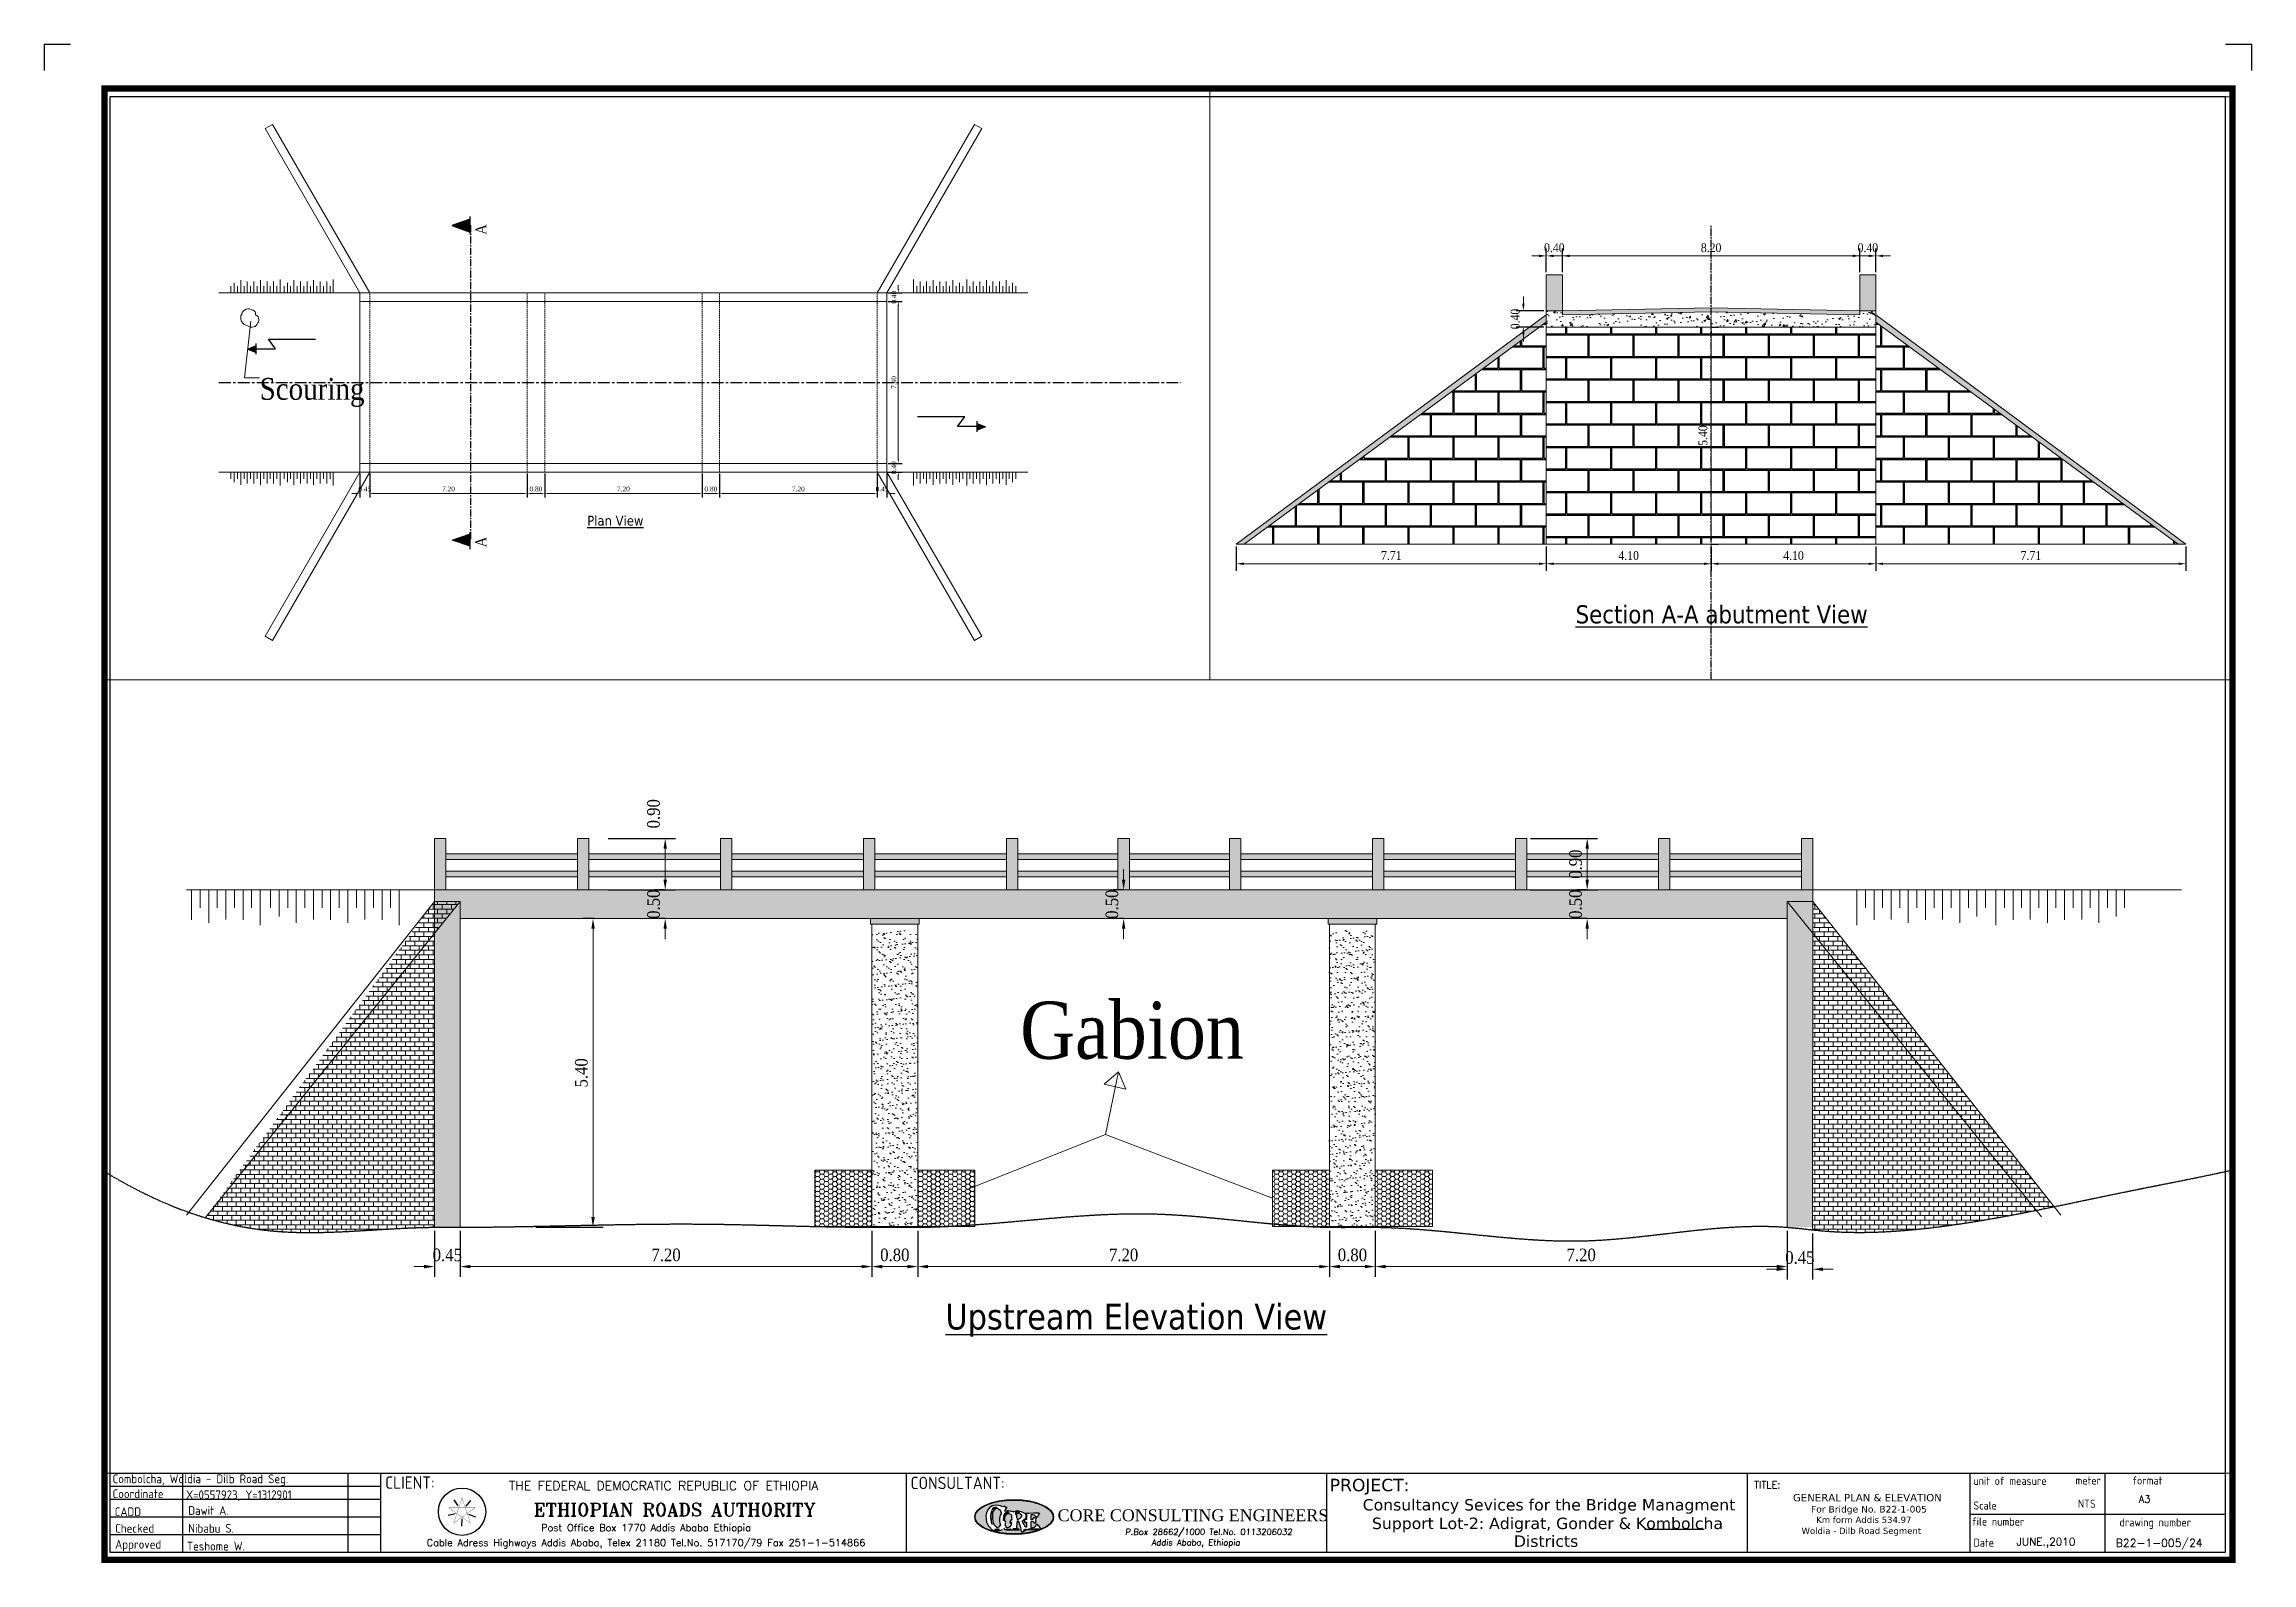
# Paper-space layout 'Layout1' of a CAD drawing. Header units: inches, sheet in millimetres. Extents: x 13 to 853, y 1 to 579.
# The model-space entities are those that its viewports show. They can reach past a viewport. Long polylines and large blocks are cut down to what shows.
import ezdxf
from ezdxf.enums import TextEntityAlignment as Align

# ---------------------------------------------------------------- set-up
doc = ezdxf.new("R2010")
doc.units = ezdxf.units.IN
doc.header["$MEASUREMENT"] = 0
doc.linetypes.add('CENTER', pattern=[2, 1.25, -0.25, 0.25, -0.25])
doc.linetypes.add('HIDDEN', pattern=[0.375, 0.25, -0.125])
for name, color, linetype in [('21', 7, 'Continuous'), ('ATTR', 45, 'Continuous'), ('BOARD-M', 7, 'Continuous'), ('BORD', 211, 'Continuous'), ('C-LOGO', 7, 'Continuous'), ('center line', 251, 'CENTER'), ('DIM', 1, 'Continuous'), ('Direction', 6, 'Continuous'), ('ERA_LOGO', 30, 'Continuous'), ('ground', 81, 'Continuous'), ('LINES', 1, 'Continuous'), ('MARK', 9, 'Continuous'), ('SUBSTR', 6, 'Continuous'), ('TEXT1', 7, 'Continuous'), ('TEXT2', 7, 'Continuous'), ('Vp', 7, 'Continuous')]:
    doc.layers.add(name, color=color, linetype=linetype)
for name, color, linetype, lineweight in [('Base', 7, 'Continuous', 0), ('Damage', 6, 'Continuous', 15), ('dima', 7, 'Continuous', 0), ('hach', 251, 'Continuous', 0), ('hatch1', 251, 'Continuous', 0), ('Railing', 5, 'Continuous', 15), ('text', 1, 'Continuous', 0), ('wall', 4, 'Continuous', 13)]:
    doc.layers.add(name, color=color, linetype=linetype, lineweight=lineweight)
doc.styles.add('15', font='romans.shx', dxfattribs={"height": 1.55})
doc.styles.add('25', font='ROMANS', dxfattribs={"height": 2.25})
doc.styles.add('30', font='ROMANT.SHX', dxfattribs={"height": 4})
doc.styles.add('65', font='COMPLEX.SHX', dxfattribs={"oblique": 5, "height": 2.25})
doc.styles.add('BETTY', font='verdana.ttf', dxfattribs={"height": 0.18})
doc.styles.add('ISO', font='ISO.SHX', dxfattribs={"height": 5})
doc.styles.add('SIMPLEX', font='simplex.shx', dxfattribs={"height": 0.5})
doc.styles.get("Standard").update_dxf_attribs({"font": 'GARA.TTF'})
doc.styles.add('style1', font='txt.shx', dxfattribs={"height": 0.15})
doc.dimstyles.get("Standard").update_dxf_attribs({"dimtxt": 0.35, "dimasz": 0.18, "dimexe": 0.18, "dimexo": 0.0625, "dimgap": 0.09, "dimtad": 1, "dimzin": 0, "dimdsep": 46, "dimtxsty": 'Standard', "dimcen": 0.09, "dimclrd": 253, "dimclre": 21, "dimclrt": 256, "dimadec": 0, "dimazin": 0, "dimtfac": 1, "dimtix": 1, "dimtofl": 0, "dimtmove": 0, "dimatfit": 3, "dimfxl": 1, "dimfxlon": 1, "dimtolj": 1, "dimtzin": 0, "dimlwd": -1, "dimarcsym": 0})
doc.dimstyles.new('Standard$0', dxfattribs={"dimtxt": 1.2, "dimasz": 0.5, "dimexe": 0.28, "dimexo": 0.1625, "dimgap": 0.09, "dimtad": 0, "dimzin": 0, "dimdsep": 46, "dimtxsty": 'style1', "dimblk": 'OPEN30', "dimcen": 0.09, "dimclrd": 1, "dimclre": 5, "dimclrt": 7, "dimadec": 0, "dimazin": 0, "dimtfac": 1, "dimtofl": 0, "dimtmove": 0, "dimatfit": 3, "dimfxl": 0.18, "dimfxlon": 1, "dimtolj": 1, "dimtzin": 0, "dimarcsym": 0})
pattern_1 = [(37.5, (0, 39.88059), (-0.0056694, 0.17341414), [0, -0.1368, 0, -0.153, 0, -0.14625]), (7.5, (0, 39.88059), (0.1592799, 0.2539931), [0, -0.0738, 0, -0.1233, 0, -0.04725]), (327.5, (-0.1107, 39.88059), (0.28027277, 0.0005093), [0, -0.045, 0, -0.162, 0, -0.2115]), (317.5, (-0.1107, 39.88059), (0.2705514, 0.0789908), [0, -0.0225, 0, -0.1062, 0, -0.1215])]
pattern_2 = [(37.5, (0, 0), (-0.0006299336, 0.019268238), [0, -0.0152, 0, -0.017, 0, -0.01625]), (7.5, (0, 0), (0.017697767, 0.02822146), [0, -0.0082, 0, -0.0137, 0, -0.00525]), (327.5, (-0.0123, 0), (0.0311414186, 5.65905e-05), [0, -0.005, 0, -0.018, 0, -0.0235]), (317.5, (-0.0123, 0), (0.030061266, 0.008776756), [0, -0.0025, 0, -0.0118, 0, -0.0135])]
pattern_3 = [(360, (-4e-14, -159.8644), (0.56, 0.56), [1.09375, -0.02625]), (360, (-0.56, -159.8382), (0.56, 0.56), [1.09375, -0.02625]), (90, (-4e-14, -159.8644), (-0.56, 0.56), [-0.58625, 0.53375]), (90, (-0.02625, -159.8644), (-0.56, 0.56), [-0.58625, 0.53375])]
pattern_4 = [(50, (0, 0), (0.17931505, -0.01568803), [0.01875, -0.20625]), (355, (0, 0), (-0.03468783, 0.18804803), [0.015, -0.165]), (100.4514, (0.01494, -0.0013), (0.14462735, 0.17235989), [0.01593505, -0.17528553]), (46.1842, (0, 0.05), (0.26681026, -0.04137975), [0.028125, -0.309375]), (96.6356, (0.02223, 0.04655), (0.2336657, 0.24352947), [0.0239026, -0.26292825]), (351.1842, (0, 0.05), (0.2336655, 0.24352965), [0.0225, -0.2475]), (21, (0.025, 0.0375), (0.14922676, -0.10065472), [0.01875, -0.20625]), (326, (0.025, 0.0375), (0.06082883, 0.1812875), [0.015, -0.165]), (71.4514, (0.03744, 0.02911), (0.21005566, 0.08063262), [0.01593505, -0.17528553]), (37.5, (0, 0), (0.003039964, 0.083223463), [0, -0.163, 0, -0.1675, 0, -0.165625]), (7.5, (0, 0), (0.065767384, 0.09860293), [0, -0.0955, 0, -0.15925, 0, -0.063125]), (327.5, (-0.05575, 0), (0.13345561, -0.005638718), [0, -0.0625, 0, -0.195, 0, -0.25875]), (317.5, (-0.08075, 0), (0.14579654, 0.02502625), [0, -0.08125, 0, -0.1295, 0, -0.18375])]

psp = doc.layouts.get("Layout1")

# ---------------------------------------------------------------- texts
at = {"layer": 'ATTR', "color": 0, "style": 'SIMPLEX'}
psp.add_attdef('JUNE.,2010', (763.41, 7.1), 'ent_date', height=2.916, dxfattribs=at)
at = {"layer": 'Base', "style": 'SIMPLEX'}
psp.add_text('A3', height=2.75, dxfattribs=at).set_placement((809.85, 23.41))
psp.add_attdef('B22-1-005/24', (801.11, 6.58), 'ent_dwgno', height=3.025, dxfattribs=at)
at = {"layer": 'C-LOGO', "color": 7, "style": '65', "oblique": 5}
for s, p in [(' P.Box 28662/1000 Tel.No. 0113206032', (455.2, 12.14)), ('Addis Ababa, Ethiopia', (451.09, 7.96))]:
    psp.add_text(s, height=2.3157, dxfattribs=at).set_placement(p, align=Align.MIDDLE)
at = {"layer": 'text', "color": 7, "insert": (398.51, 20.88), "char_height": 4.5122, "width": 166.6527, "attachment_point": 1}
psp.add_mtext('{\\fBook Antiqua|b0|i0|c0|p18;\\C0;CORE CONSULTING ENGINEERS}', dxfattribs=at)
at = {"layer": 'TEXT1', "style": 'ISO'}
for s, height, p in [('Combolcha, Woldia - Dilb Road Seg.', 3.3354, (38.92, 32.5)), ('Coordinate', 3.335, (38.92, 26.81)), ('X=0557923, Y=1312901', 3.3354, (66.88, 26.44)), ('CLIENT:', 4.709, (142.64, 31.07)), ('CONSULTANT:', 4.7085, (342.54, 30.92)), ('CADD', 3.335, (39.75, 19.97)), ('Dawit A.', 3.335, (67.71, 20.44)), ('Approved', 3.335, (39.91, 7.57)), ('Checked', 3.335, (39.91, 13.65)), ('Teshome W.', 3.335, (67.22, 6.87)), ('Nibabu S.', 3.335, (67.71, 13.65))]:
    psp.add_text(s, height=height, rotation=359.99979, dxfattribs=at).set_placement(p, align=Align.MIDDLE_LEFT)
at = {"layer": 'TEXT1', "color": 7, "style": '30'}
psp.add_text('TITLE:', height=2.712, rotation=359.99979, dxfattribs=at).set_placement((663.52, 30.22), align=Align.MIDDLE_LEFT)
at = {"layer": 'TEXT1', "style": 'ISO'}
for s, height, p in [('unit of measure', 3.0968, (746.94, 30.17)), ('meter', 3.097, (785.77, 30.32)), ('format', 3.097, (807.42, 30.31)), ('file number', 3.0968, (746.41, 14.69)), ('Scale', 3.097, (746.94, 20.79)), ('NTS', 3.097, (786.73, 21.47)), ('drawing number', 3.0968, (802.54, 14.38)), ('Date', 3.097, (746.99, 6.67))]:
    psp.add_text(s, height=height, rotation=359.99979, dxfattribs=at).set_placement(p)
at = {"layer": 'TEXT2'}
for s, height, style, p in [('THE FEDERAL DEMOCRATIC REPUBLIC OF ETHIOPIA', 3.5, '25', (248.6, 29.89)), ('ETHIOPIAN ROADS AUTHORITY', 5, '30', (252.83, 20.74)), ('Cable Adress Highways Addis Ababa, Telex 21180 Tel.No. 517170/79 Fax 251-1-514866', 2.7, '15', (241.9, 8.04)), ('Post Office Box 1770 Addis Ababa Ethiopia', 2.7, '15', (241.9, 13.56))]:
    psp.add_text(s, height=height, dxfattribs=dict(at, style=style)).set_placement(p, align=Align.MIDDLE)
at = {"layer": 'TEXT2', "style": 'BETTY'}
psp.add_text('PROJECT:', height=4.737, rotation=359.99979, dxfattribs=at).set_placement((502.07, 30.14), align=Align.MIDDLE_LEFT)
for s, height, p in [('GENERAL PLAN & ELEVATION', 2.8122, (678.3, 23.92)), ('Consultancy Sevices for the Bridge Managment', 4.3423, (514.6, 20.44)), ('Support Lot-2: Adigrat, Gonder & Kombolcha', 4.3423, (518.11, 13.38)), ('For Bridge No. B22-1-005', 2.531, (685.15, 19.67)), ('Districts', 4.342, (572.11, 6.6)), ('Woldia - Dilb Road Segment', 2.3623, (681.56, 11.53))]:
    psp.add_text(s, height=height, rotation=359.99979, dxfattribs=at).set_placement(p)
at = {"layer": 'TEXT2', "color": 1, "style": 'BETTY'}
psp.add_text('Km form Addis 534.97', height=2.3623, rotation=359.99979, dxfattribs=at).set_placement((687.14, 15.72))

msp = doc.modelspace()

# ---------------------------------------------------------------- texts
at = {"layer": 'dima', "color": 1, "insert": (29.065, 10.943), "char_height": 1, "width": 2.4352, "attachment_point": 1}
msp.add_mtext('{\\C7;Gabion}', dxfattribs=at)
at = {"layer": 'hach', "char_height": 0.5, "width": 0.99135, "attachment_point": 1, "rotation": 90}
for insert in [(24.11, 53.088), (24.11, 38.79)]:
    msp.add_mtext('{\\fGaramond|b0|i0|c0|p18;\\C2;A}', dxfattribs=dict(at, insert=insert))
at = {"layer": 'TEXT2', "char_height": 0.45, "attachment_point": 1}
for s, insert, width in [('{\\fTahoma|b0|i0|c0|p34;\\LPlan View}', (29.22, 40.231), 6.69771), ('{\\fTahoma|b0|i0|c0|p34;\\LSection A-A abutment View}', (95.421, 38.931), 9.54985), ('{\\fTahoma|b0|i0|c0|p34;\\LUpstream Elevation View}', (27.759, 5.658), 9.54985)]:
    msp.add_mtext(s, dxfattribs=dict(at, insert=insert, width=width))
at = {"layer": 'Vp', "color": 2, "insert": (14.239, 46.534), "char_height": 1, "width": 2.73741, "attachment_point": 1}
msp.add_mtext('{\\C6;Scouring}', dxfattribs=at)

# ---------------------------------------------------------------- blocks, each defined once
blk = doc.blocks.new('A$C162A0B75')
at = {"layer": 'BOARD-M'}
h = blk.add_hatch(color=256, dxfattribs=at)
edge = h.paths.add_edge_path()
edge.add_spline(control_points=[(13.67, -8.08), (14, -7.94), (14.3, -7.79), (15.09, -7.33), (15.48, -6.98), (15.96, -6.26), (16.05, -5.88), (15.92, -5.15), (15.71, -4.78), (14.99, -4.09), (14.49, -3.77), (13.25, -3.22), (12.52, -3), (10.92, -2.68), (10.05, -2.58), (8.3, -2.53), (7.41, -2.57), (5.72, -2.79), (4.93, -2.97), (3.53, -3.43), (2.92, -3.72), (1.99, -4.37), (1.66, -4.73), (1.38, -5.31), (1.33, -5.53), (1.33, -5.74), (1.33, -6.11), (1.48, -6.48), (2.08, -7.19), (2.53, -7.53), (3.67, -8.11), (4.36, -8.36), (5.9, -8.73), (6.75, -8.85), (8.49, -8.96), (9.39, -8.95), (11.1, -8.78), (11.93, -8.63), (12.89, -8.36), (13.11, -8.29), (13.33, -8.21)], knot_values=[2.317063, 2.317063, 2.317063, 2.317063, 2.500513, 2.500513, 2.85773, 2.85773, 3.214946, 3.214946, 3.572162, 3.572162, 3.929378, 3.929378, 4.286594, 4.286594, 4.643811, 4.643811, 5.001027, 5.001027, 5.358243, 5.358243, 5.715459, 5.715459, 6.072675, 6.072675, 6.283185, 6.283185, 6.283185, 6.640402, 6.640402, 6.997618, 6.997618, 7.354834, 7.354834, 7.71205, 7.71205, 8.069266, 8.069266, 8.426482, 8.426482, 8.537797, 8.537797, 8.537797, 8.537797], degree=3, periodic=0)
edge.add_line((13.33, -8.21), (13.19, -8.19))
edge.add_line((13.19, -8.19), (12.82, -8.19))
edge.add_line((12.82, -8.19), (11.56, -8.22))
edge.add_line((11.56, -8.22), (11.07, -8.19))
edge.add_line((11.07, -8.19), (10.26, -8.59))
edge.add_line((10.26, -8.59), (10.1, -8.6))
edge.add_line((10.1, -8.6), (10.07, -8.52))
edge.add_line((10.07, -8.52), (10.03, -8.46))
edge.add_line((10.03, -8.46), (9.97, -8.16))
edge.add_line((9.97, -8.16), (9.91, -7.71))
edge.add_line((9.91, -7.71), (9.69, -7.05))
edge.add_line((9.69, -7.05), (9.59, -6.74))
edge.add_line((9.59, -6.74), (9.53, -6.71))
edge.add_line((9.53, -6.71), (9.33, -6.76))
edge.add_line((9.33, -6.76), (9.24, -6.75))
edge.add_line((9.24, -6.75), (9.18, -6.76))
edge.add_line((9.18, -6.76), (9.17, -6.97))
edge.add_line((9.17, -6.97), (9.14, -7.63))
edge.add_line((9.14, -7.63), (9.15, -7.69))
edge.add_line((9.15, -7.69), (9.63, -8.15))
edge.add_line((9.63, -8.15), (9.63, -8.22))
edge.add_line((9.63, -8.22), (9.22, -8.23))
edge.add_line((9.22, -8.23), (8.68, -8.2))
edge.add_line((8.68, -8.2), (8.12, -8.24))
edge.add_line((8.12, -8.24), (7.85, -8.25))
edge.add_line((7.85, -8.25), (7.63, -8.25))
edge.add_line((7.63, -8.25), (7.38, -8.24))
edge.add_line((7.38, -8.24), (7.17, -8.17))
edge.add_line((7.17, -8.17), (6.99, -8.13))
edge.add_line((6.99, -8.13), (6.82, -7.99))
edge.add_line((6.82, -7.99), (6.77, -7.9))
edge.add_line((6.77, -7.9), (6.7, -7.83))
edge.add_line((6.7, -7.83), (6.45, -8.08))
edge.add_line((6.45, -8.08), (5.99, -8.29))
edge.add_line((5.99, -8.29), (5.48, -8.34))
edge.add_line((5.48, -8.34), (5.01, -8.31))
edge.add_line((5.01, -8.31), (4.75, -8.22))
edge.add_line((4.75, -8.22), (4.37, -8.03))
edge.add_line((4.37, -8.03), (4.19, -7.8))
edge.add_line((4.19, -7.8), (3.76, -7.37))
edge.add_line((3.76, -7.37), (3.47, -6.73))
edge.add_line((3.47, -6.73), (3.37, -6.18))
edge.add_line((3.37, -6.18), (3.36, -5.55))
edge.add_line((3.36, -5.55), (3.49, -4.93))
edge.add_line((3.49, -4.93), (3.72, -4.38))
edge.add_line((3.72, -4.38), (4.02, -3.99))
edge.add_line((4.02, -3.99), (4.54, -3.64))
edge.add_line((4.54, -3.64), (5.2, -3.5))
edge.add_line((5.2, -3.5), (5.71, -3.55))
edge.add_line((5.71, -3.55), (6.08, -3.65))
edge.add_line((6.08, -3.65), (6.54, -3.81))
edge.add_line((6.54, -3.81), (6.94, -3.73))
edge.add_line((6.94, -3.73), (6.95, -3.87))
edge.add_line((6.95, -3.87), (7.08, -3.81))
edge.add_line((7.08, -3.81), (7.23, -3.89))
edge.add_line((7.23, -3.89), (7.21, -4.01))
edge.add_line((7.21, -4.01), (6.99, -4.31))
edge.add_line((6.99, -4.31), (6.9, -4.55))
edge.add_line((6.9, -4.55), (6.86, -4.63))
edge.add_line((6.86, -4.63), (7.15, -4.55))
edge.add_line((7.15, -4.55), (7.45, -4.51))
edge.add_line((7.45, -4.51), (7.9, -4.56))
edge.add_line((7.9, -4.56), (8.17, -4.68))
edge.add_line((8.17, -4.68), (8.25, -4.75))
edge.add_line((8.25, -4.75), (8.25, -4.68))
edge.add_line((8.25, -4.68), (8.41, -4.67))
edge.add_line((8.41, -4.67), (8.49, -4.71))
edge.add_line((8.49, -4.71), (8.5, -4.75))
edge.add_line((8.5, -4.75), (8.74, -4.71))
edge.add_line((8.74, -4.71), (9.08, -4.6))
edge.add_line((9.08, -4.6), (9.5, -4.58))
edge.add_line((9.5, -4.58), (9.92, -4.68))
edge.add_line((9.92, -4.68), (10.14, -4.75))
edge.add_line((10.14, -4.75), (10.45, -4.92))
edge.add_line((10.45, -4.92), (10.59, -5.01))
edge.add_line((10.59, -5.01), (11.41, -4.99))
edge.add_line((11.41, -4.99), (12.4, -4.95))
edge.add_line((12.4, -4.95), (13, -4.95))
edge.add_line((13, -4.95), (13.27, -4.95))
edge.add_line((13.27, -4.95), (13.32, -4.96))
edge.add_line((13.32, -4.96), (13.34, -5.02))
edge.add_line((13.34, -5.02), (13.44, -5.01))
edge.add_line((13.44, -5.01), (12.98, -5.82))
edge.add_line((12.98, -5.82), (12.83, -5.72))
edge.add_line((12.83, -5.72), (12.66, -5.57))
edge.add_line((12.66, -5.57), (12.55, -5.47))
edge.add_line((12.55, -5.47), (12.42, -5.37))
edge.add_line((12.42, -5.37), (12.24, -5.32))
edge.add_line((12.24, -5.32), (12.11, -5.33))
edge.add_line((12.11, -5.33), (11.91, -5.33))
edge.add_line((11.91, -5.33), (11.84, -5.33))
edge.add_line((11.84, -5.33), (11.82, -6.23))
edge.add_line((11.82, -6.23), (12.16, -6.21))
edge.add_line((12.16, -6.21), (12.4, -5.9))
edge.add_line((12.4, -5.9), (12.47, -5.81))
edge.add_line((12.47, -5.81), (12.73, -5.86))
edge.add_line((12.73, -5.86), (12.72, -6.49))
edge.add_line((12.72, -6.49), (12.72, -6.9))
edge.add_line((12.72, -6.9), (12.6, -6.96))
edge.add_line((12.6, -6.96), (12.25, -6.62))
edge.add_line((12.25, -6.62), (11.82, -6.64))
edge.add_line((11.82, -6.64), (11.81, -7.64))
edge.add_line((11.81, -7.64), (11.83, -7.73))
edge.add_line((11.83, -7.73), (12.05, -7.77))
edge.add_line((12.05, -7.77), (12.46, -7.67))
edge.add_line((12.46, -7.67), (12.73, -7.41))
edge.add_line((12.73, -7.41), (12.83, -7.19))
edge.add_line((12.83, -7.19), (12.9, -7.09))
edge.add_line((12.9, -7.09), (13.03, -7.11))
edge.add_line((13.03, -7.11), (13.05, -7.16))
edge.add_line((13.05, -7.16), (13.04, -7.26))
edge.add_line((13.04, -7.26), (13.15, -7.26))
edge.add_line((13.15, -7.26), (13.21, -7.21))
edge.add_line((13.21, -7.21), (13.31, -7.46))
edge.add_line((13.31, -7.46), (13.52, -7.69))
edge.add_line((13.52, -7.69), (13.68, -7.88))
edge.add_line((13.68, -7.88), (13.72, -7.98))
edge.add_line((13.72, -7.98), (13.67, -8.08))
h.paths.add_polyline_path([(5.22, -4.02), (5.32, -4), (5.34, -3.93), (5.32, -3.9), (5.06, -3.92), (4.83, -4.01), (4.61, -4.21), (4.48, -4.45), (4.38, -4.72), (4.25, -5.09), (4.22, -5.46), (4.21, -5.91), (4.25, -6.26), (4.32, -6.63), (4.46, -7), (4.54, -7.12), (4.57, -7.06), (4.49, -6.85), (4.41, -6.59), (4.38, -6.23), (4.34, -5.8), (4.36, -5.29), (4.44, -4.88), (4.55, -4.55), (4.62, -4.34), (4.75, -4.2), (4.9, -4.08), (5.05, -4.05)], flags=17)
h.paths.add_polyline_path([(6.12, -5.4), (6.27, -5.16), (6.32, -5.06), (6.34, -5.03), (6.28, -4.97), (6.25, -5.02), (6.02, -4.39), (5.86, -4.39), (5.72, -4.28), (5.51, -4.14), (5.26, -4.14), (4.98, -4.31), (4.77, -4.58), (4.62, -5.04), (4.57, -5.42), (4.59, -6.03), (4.66, -6.55), (4.8, -7.01), (4.96, -7.25), (5.15, -7.46), (5.26, -7.55), (5.33, -7.6), (5.34, -7.66), (5.34, -7.73), (5.52, -7.73), (5.84, -7.59), (6, -7.45), (6.12, -7.3), (6.17, -7.3), (6.02, -6.89), (5.96, -6.51), (5.98, -6.04), (6.03, -5.68)], flags=17)
h.paths.add_polyline_path([(8.19, -5.84), (8.15, -5.37), (8, -5.21), (7.81, -5.12), (7.53, -5.06), (7.34, -5.12), (7.14, -5.27), (6.99, -5.57), (6.89, -6.08), (6.87, -6.47), (6.94, -6.52), (7.04, -6.5), (7.11, -6.59), (7.07, -6.98), (6.99, -7.32), (7.03, -7.35), (7.19, -7.61), (7.31, -7.76), (7.47, -7.76), (7.67, -7.72), (7.86, -7.57), (8.03, -7.36), (8.14, -7.09), (8.17, -6.93), (8.11, -6.91), (7.98, -6.93), (7.93, -6.85), (8.08, -6.81), (8.09, -6.74), (8.02, -6.68), (7.89, -6.74), (7.86, -6.69), (7.92, -6.55), (7.98, -6.42), (7.98, -6.34), (8.08, -6.34), (8.23, -6.33), (8.22, -6.21)], flags=17)
h.paths.add_polyline_path([(7.08, -5.04), (7.25, -4.96), (7.36, -4.95), (7.5, -4.94), (7.64, -4.95), (7.73, -4.96), (7.7, -4.89), (7.66, -4.86), (7.48, -4.86), (7.32, -4.85), (7.07, -4.94), (6.92, -5.06), (6.75, -5.33), (6.68, -5.64), (6.64, -5.86), (6.64, -6.05), (6.63, -6.26), (6.65, -6.37), (6.69, -6.33), (6.7, -6.25), (6.71, -6.09), (6.74, -5.82), (6.77, -5.61), (6.84, -5.34), (6.94, -5.18)], flags=17)
h.paths.add_polyline_path([(5.72, -8.13), (5.82, -8.09), (5.87, -8.09), (5.87, -8.06), (5.85, -8.04), (5.78, -8.04), (5.72, -8.04), (5.68, -8.07), (5.65, -8.09), (5.58, -8.1), (5.52, -8.09), (5.43, -8.1), (5.34, -8.1), (5.27, -8.1), (5.23, -8.1), (5.15, -8.09), (5.1, -8.09), (5.04, -8.09), (5.03, -8.14), (5.07, -8.14), (5.21, -8.14), (5.28, -8.15), (5.39, -8.15), (5.49, -8.16), (5.55, -8.16), (5.62, -8.15)], flags=17)
h.paths.add_polyline_path([(9.22, -8.01), (9.15, -7.96), (9.03, -7.96), (8.88, -7.97), (8.69, -7.98), (8.57, -7.98), (8.5, -7.98), (8.45, -8.03), (8.4, -8.06), (8.41, -8.1), (8.5, -8.09), (8.68, -8.09), (8.89, -8.09), (9.07, -8.1), (9.18, -8.11), (9.25, -8.1)], flags=17)
h.paths.add_polyline_path([(7.76, -8.09), (7.87, -8.08), (7.92, -8.07), (7.99, -8.02), (8.04, -8), (8, -7.98), (7.98, -7.98), (7.95, -7.99), (7.9, -8.01), (7.85, -8.02), (7.76, -8.04), (7.64, -8.05), (7.51, -8.05), (7.41, -8.04), (7.32, -8.06), (7.24, -8.04), (7.19, -8.06), (7.19, -8.07), (7.22, -8.09), (7.31, -8.09), (7.37, -8.11), (7.47, -8.11), (7.54, -8.11), (7.56, -8.11), (7.59, -8.11), (7.66, -8.11)], flags=17)
h.paths.add_polyline_path([(9.48, -6.49), (9.43, -6.5), (9.38, -6.5), (9.31, -6.5), (9.24, -6.5), (9.21, -6.54), (9.2, -6.59), (9.23, -6.61), (9.25, -6.59), (9.27, -6.56), (9.31, -6.54), (9.37, -6.54), (9.43, -6.54), (9.47, -6.54)], flags=17)
h.paths.add_polyline_path([(10.1, -5.57), (10.1, -5.36), (10.02, -5.27), (9.92, -5.27), (9.84, -5.22), (9.76, -5.15), (9.66, -5.08), (9.52, -5.08), (9.42, -5.11), (9.28, -5.11), (9.17, -5.11), (9.13, -5.15), (9.13, -5.32), (9.13, -5.53), (9.14, -5.76), (9.15, -5.92), (9.21, -6.01), (9.21, -6.13), (9.21, -6.21), (9.41, -6.18), (9.69, -6.05), (9.86, -5.91), (10, -5.77)], flags=17)
h.paths.add_polyline_path([(9.64, -4.89), (9.49, -4.88), (9.33, -4.88), (9.19, -4.88), (9.05, -4.91), (8.98, -4.92), (8.93, -4.96), (8.93, -5.11), (8.92, -5.22), (8.93, -5.28), (8.98, -5.25), (8.98, -5.16), (8.98, -5.04), (9.01, -4.98), (9.14, -4.95), (9.3, -4.95), (9.46, -4.95), (9.56, -4.96), (9.65, -4.99), (9.68, -5), (9.7, -4.94)], flags=17)
h.paths.add_polyline_path([(11, -6.75), (10.98, -6.71), (10.93, -6.73), (10.86, -6.75), (10.75, -6.79), (10.66, -6.79), (10.65, -6.71), (10.68, -6.66), (10.68, -6.62), (10.63, -6.63), (10.59, -6.66), (10.55, -6.64), (10.53, -6.54), (10.54, -6.47), (10.58, -6.44), (10.65, -6.35), (10.78, -6.27), (10.86, -6.22), (10.94, -6.23), (11.01, -6.23), (11.02, -6.19), (11.02, -5.56), (11.01, -5.24), (10.98, -5.22), (10.92, -5.19), (10.85, -5.18), (10.83, -5.21), (10.85, -5.26), (10.89, -5.31), (10.93, -5.39), (10.93, -5.6), (10.91, -5.8), (10.85, -5.96), (10.75, -6.07), (10.64, -6.18), (10.5, -6.31), (10.35, -6.42), (10.25, -6.44), (10.24, -6.49), (10.24, -6.55), (10.24, -6.63), (10.28, -6.74), (10.38, -6.91), (10.53, -7.14), (10.71, -7.41), (10.83, -7.57), (10.96, -7.66), (11.01, -7.66)], flags=17)
h.paths.add_polyline_path([(10.75, -8.13), (10.89, -8.09), (10.87, -8.05), (10.84, -8.05), (10.77, -8.07), (10.67, -8.11), (10.57, -8.15), (10.51, -8.2), (10.42, -8.25), (10.36, -8.29), (10.4, -8.31), (10.46, -8.29), (10.52, -8.24), (10.6, -8.19), (10.7, -8.16)], flags=17)
h.paths.add_polyline_path([(13.42, -7.98), (13.27, -7.98), (12.98, -7.99), (12.62, -7.99), (12.31, -7.97), (12, -7.98), (11.61, -7.98), (11.39, -7.99), (11.38, -8.03), (11.4, -8.06), (11.62, -8.04), (12, -8.05), (12.28, -8.04), (12.57, -8.04), (12.86, -8.04), (13.16, -8.04), (13.32, -8.04), (13.43, -8.04)], flags=17)
for points in [[(6.94, -3.73), (6.54, -3.81), (6.08, -3.65), (5.71, -3.55), (5.2, -3.5), (4.54, -3.64), (4.02, -3.99), (3.72, -4.38), (3.49, -4.93), (3.36, -5.55), (3.37, -6.18), (3.47, -6.73), (3.76, -7.37), (4.19, -7.8), (4.37, -8.03), (4.75, -8.22), (5.01, -8.31), (5.48, -8.34), (5.99, -8.29), (6.45, -8.08)], [(6.02, -4.39), (5.86, -4.39), (5.72, -4.28), (5.51, -4.14), (5.26, -4.14), (4.98, -4.31), (4.77, -4.58), (4.62, -5.04), (4.57, -5.42), (4.59, -6.03), (4.66, -6.55), (4.8, -7.01), (4.96, -7.25), (5.15, -7.46), (5.26, -7.55), (5.33, -7.6), (5.34, -7.66), (5.34, -7.73), (5.52, -7.73), (5.84, -7.59), (6, -7.45), (6.12, -7.3), (6.17, -7.3), (6.02, -6.89), (5.96, -6.51), (5.98, -6.04), (6.03, -5.68), (6.12, -5.4), (6.27, -5.16), (6.32, -5.06), (6.34, -5.03), (6.28, -4.97)], [(6.94, -3.73), (6.95, -3.87), (7.08, -3.81), (7.23, -3.89), (7.21, -4.01), (6.99, -4.31), (6.9, -4.55), (6.86, -4.63), (7.15, -4.55), (7.45, -4.51), (7.9, -4.56), (8.17, -4.68), (8.25, -4.75), (8.25, -4.68), (8.41, -4.67), (8.49, -4.71), (8.5, -4.75), (8.74, -4.71), (9.08, -4.6), (9.5, -4.58), (9.92, -4.68), (10.14, -4.75), (10.45, -4.92), (10.59, -5.01), (11.41, -4.99), (12.4, -4.95), (13, -4.95), (13.27, -4.95), (13.32, -4.96), (13.34, -5.02), (13.44, -5.01), (12.98, -5.82), (12.83, -5.72), (12.66, -5.57), (12.55, -5.47), (12.42, -5.37), (12.24, -5.32), (12.11, -5.33), (11.91, -5.33), (11.84, -5.33), (11.82, -6.23), (12.16, -6.21), (12.4, -5.9), (12.47, -5.81), (12.73, -5.86), (12.72, -6.49), (12.72, -6.9), (12.6, -6.96), (12.25, -6.62), (11.82, -6.64), (11.81, -7.64), (11.83, -7.73), (12.05, -7.77), (12.46, -7.67), (12.73, -7.41), (12.83, -7.19), (12.9, -7.09), (13.03, -7.11), (13.05, -7.16), (13.04, -7.26), (13.15, -7.26), (13.21, -7.21), (13.31, -7.46), (13.52, -7.69), (13.68, -7.88), (13.67, -8.08), (13.53, -8.14), (13.33, -8.19), (12.82, -8.19), (11.56, -8.22), (11.07, -8.19), (10.26, -8.59), (10.1, -8.6), (10.07, -8.52), (10.03, -8.46), (9.97, -8.16), (9.91, -7.71), (9.69, -7.05), (9.59, -6.74), (9.53, -6.71), (9.33, -6.76), (9.24, -6.75), (9.18, -6.76), (9.17, -6.97), (9.14, -7.63), (9.15, -7.69), (9.63, -8.15), (9.63, -8.22), (9.22, -8.23), (8.68, -8.2), (8.12, -8.24), (7.85, -8.25), (7.63, -8.25), (7.38, -8.24), (7.17, -8.17), (6.99, -8.13), (6.82, -7.99), (6.77, -7.9), (6.7, -7.83), (6.7, -7.83)], [(6.02, -4.39), (6.25, -5.02), (6.28, -4.97)]]:
    blk.add_lwpolyline(points, dxfattribs=at)
for points in [[(5.32, -4), (5.34, -3.93), (5.32, -3.9), (5.06, -3.92), (4.83, -4.01), (4.61, -4.21), (4.48, -4.45), (4.38, -4.72), (4.25, -5.09), (4.22, -5.46), (4.21, -5.91), (4.25, -6.26), (4.32, -6.63), (4.46, -7), (4.54, -7.12), (4.57, -7.06), (4.49, -6.85), (4.41, -6.59), (4.38, -6.23), (4.34, -5.8), (4.36, -5.29), (4.44, -4.88), (4.55, -4.55), (4.62, -4.34), (4.75, -4.2), (4.9, -4.08), (5.05, -4.05), (5.22, -4.02)], [(5.04, -8.09), (5.03, -8.14), (5.07, -8.14), (5.21, -8.14), (5.28, -8.15), (5.39, -8.15), (5.49, -8.16), (5.55, -8.16), (5.62, -8.15), (5.72, -8.13), (5.82, -8.09), (5.87, -8.09), (5.87, -8.06), (5.85, -8.04), (5.78, -8.04), (5.72, -8.04), (5.68, -8.07), (5.65, -8.09), (5.58, -8.1), (5.52, -8.09), (5.43, -8.1), (5.34, -8.1), (5.27, -8.1), (5.23, -8.1), (5.15, -8.09), (5.1, -8.09)], [(6.65, -6.37), (6.69, -6.33), (6.7, -6.25), (6.71, -6.09), (6.74, -5.82), (6.77, -5.61), (6.84, -5.34), (6.94, -5.18), (7.08, -5.04), (7.25, -4.96), (7.36, -4.95), (7.5, -4.94), (7.64, -4.95), (7.73, -4.96), (7.7, -4.89), (7.66, -4.86), (7.48, -4.86), (7.32, -4.85), (7.07, -4.94), (6.92, -5.06), (6.75, -5.33), (6.68, -5.64), (6.64, -5.86), (6.64, -6.05), (6.63, -6.26)], [(6.99, -7.32), (7.07, -6.98), (7.11, -6.59), (7.04, -6.5), (6.94, -6.52), (6.87, -6.47), (6.89, -6.08), (6.99, -5.57), (7.14, -5.27), (7.34, -5.12), (7.53, -5.06), (7.81, -5.12), (8, -5.21), (8.15, -5.37), (8.19, -5.84), (8.22, -6.21), (8.23, -6.33), (8.08, -6.34), (7.98, -6.34), (7.98, -6.42), (7.92, -6.55), (7.86, -6.69), (7.89, -6.74), (8.02, -6.68), (8.09, -6.74), (8.08, -6.81), (7.93, -6.85), (7.98, -6.93), (8.11, -6.91), (8.17, -6.93), (8.14, -7.09), (8.03, -7.36), (7.86, -7.57), (7.67, -7.72), (7.47, -7.76), (7.31, -7.76), (7.19, -7.61), (7.03, -7.35), (6.99, -7.32)], [(8, -7.98), (8.04, -8), (7.99, -8.02), (7.92, -8.07), (7.87, -8.08), (7.76, -8.09), (7.66, -8.11), (7.59, -8.11), (7.56, -8.11), (7.54, -8.11), (7.47, -8.11), (7.37, -8.11), (7.31, -8.09), (7.22, -8.09), (7.19, -8.07), (7.19, -8.06), (7.24, -8.04), (7.32, -8.06), (7.41, -8.04), (7.51, -8.05), (7.64, -8.05), (7.76, -8.04), (7.85, -8.02), (7.9, -8.01), (7.95, -7.99), (7.98, -7.98)], [(9.25, -8.1), (9.22, -8.01), (9.15, -7.96), (9.03, -7.96), (8.88, -7.97), (8.69, -7.98), (8.57, -7.98), (8.5, -7.98), (8.45, -8.03), (8.4, -8.06), (8.41, -8.1), (8.5, -8.09), (8.68, -8.09), (8.89, -8.09), (9.07, -8.1), (9.18, -8.11)], [(9.68, -5), (9.7, -4.94), (9.64, -4.89), (9.49, -4.88), (9.33, -4.88), (9.19, -4.88), (9.05, -4.91), (8.98, -4.92), (8.93, -4.96), (8.93, -5.11), (8.92, -5.22), (8.93, -5.28), (8.98, -5.25), (8.98, -5.16), (8.98, -5.04), (9.01, -4.98), (9.14, -4.95), (9.3, -4.95), (9.46, -4.95), (9.56, -4.96), (9.65, -4.99)], [(9.21, -6.21), (9.41, -6.18), (9.69, -6.05), (9.86, -5.91), (10, -5.77), (10.1, -5.57), (10.1, -5.36), (10.02, -5.27), (9.92, -5.27), (9.84, -5.22), (9.76, -5.15), (9.66, -5.08), (9.52, -5.08), (9.42, -5.11), (9.28, -5.11), (9.17, -5.11), (9.13, -5.15), (9.13, -5.32), (9.13, -5.53), (9.14, -5.76), (9.15, -5.92), (9.21, -6.01), (9.21, -6.13)], [(9.23, -6.61), (9.2, -6.59), (9.21, -6.54), (9.24, -6.5), (9.31, -6.5), (9.38, -6.5), (9.43, -6.5), (9.48, -6.49), (9.48, -6.49), (9.47, -6.54), (9.43, -6.54), (9.37, -6.54), (9.31, -6.54), (9.27, -6.56), (9.25, -6.59)], [(10.83, -5.21), (10.85, -5.18), (10.92, -5.19), (10.98, -5.22), (11.01, -5.24), (11.02, -5.56), (11.02, -6.19), (11.01, -6.23), (10.94, -6.23), (10.86, -6.22), (10.78, -6.27), (10.65, -6.35), (10.58, -6.44), (10.54, -6.47), (10.53, -6.54), (10.55, -6.64), (10.59, -6.66), (10.63, -6.63), (10.68, -6.62), (10.68, -6.66), (10.65, -6.71), (10.66, -6.79), (10.75, -6.79), (10.86, -6.75), (10.93, -6.73), (10.98, -6.71), (11, -6.75), (11.01, -7.66), (10.96, -7.66), (10.83, -7.57), (10.71, -7.41), (10.53, -7.14), (10.38, -6.91), (10.28, -6.74), (10.24, -6.63), (10.24, -6.55), (10.24, -6.49), (10.25, -6.44), (10.35, -6.42), (10.5, -6.31), (10.64, -6.18), (10.75, -6.07), (10.85, -5.96), (10.91, -5.8), (10.93, -5.6), (10.93, -5.39), (10.89, -5.31), (10.85, -5.26)], [(10.89, -8.09), (10.75, -8.13), (10.7, -8.16), (10.6, -8.19), (10.52, -8.24), (10.46, -8.29), (10.4, -8.31), (10.36, -8.29), (10.42, -8.25), (10.51, -8.2), (10.57, -8.15), (10.67, -8.11), (10.77, -8.07), (10.84, -8.05), (10.87, -8.05)], [(13.42, -7.98), (13.43, -8.04), (13.32, -8.04), (13.16, -8.04), (12.86, -8.04), (12.57, -8.04), (12.28, -8.04), (12, -8.05), (11.62, -8.04), (11.4, -8.06), (11.38, -8.03), (11.39, -7.99), (11.61, -7.98), (12, -7.98), (12.31, -7.97), (12.62, -7.99), (12.98, -7.99), (13.27, -7.98)]]:
    blk.add_lwpolyline(points, close=True, dxfattribs=at)
blk.add_ellipse((8.67, -5.74), major_axis=(-7.42, 0), ratio=0.442178, dxfattribs=at)
blk.add_open_spline([(1.33, -5.74), (1.33, -6.11), (1.48, -6.48), (2.08, -7.19), (2.53, -7.53), (3.67, -8.11), (4.36, -8.36), (5.9, -8.73), (6.75, -8.85), (8.49, -8.96), (9.39, -8.95), (11.1, -8.78), (11.93, -8.63), (13.4, -8.21), (14.05, -7.94), (15.09, -7.33), (15.48, -6.98), (15.96, -6.26), (16.05, -5.88), (15.92, -5.15), (15.71, -4.78), (14.99, -4.09), (14.49, -3.77), (13.25, -3.22), (12.52, -3), (10.92, -2.68), (10.05, -2.58), (8.3, -2.53), (7.41, -2.57), (5.72, -2.79), (4.93, -2.97), (3.53, -3.43), (2.92, -3.72), (1.99, -4.37), (1.66, -4.73), (1.38, -5.31), (1.33, -5.53), (1.33, -5.74)], degree=3, knots=[0, 0, 0, 0, 0.357216, 0.357216, 0.714432, 0.714432, 1.071649, 1.071649, 1.428865, 1.428865, 1.786081, 1.786081, 2.143297, 2.143297, 2.500513, 2.500513, 2.85773, 2.85773, 3.214946, 3.214946, 3.572162, 3.572162, 3.929378, 3.929378, 4.286594, 4.286594, 4.643811, 4.643811, 5.001027, 5.001027, 5.358243, 5.358243, 5.715459, 5.715459, 6.072675, 6.072675, 6.283185, 6.283185, 6.283185, 6.283185], dxfattribs=at)
blk = doc.blocks.new('*D3')
at = {"layer": 'Defpoints', "color": 0}
for p in [(21.597, 12.396), (21.678, 12.396), (19.274, 6.996)]:
    blk.add_point(p, dxfattribs=at)
at = {"layer": 'dima', "color": 21, "lineweight": -2}
for p, q in [((21.615, 12.396), (21.417, 12.396)), ((20.597, 6.996), (21.777, 6.996))]:
    blk.add_line(p, q, dxfattribs=at)
at = {"layer": 'dima', "color": 253}
blk.add_line((21.597, 7.176), (21.597, 12.216), dxfattribs=at)
for points in [[(21.567, 12.216), (21.627, 12.216), (21.597, 12.396)], [(21.567, 7.176), (21.627, 7.176), (21.597, 6.996)]]:
    blk.add_solid(points, dxfattribs=at)
at = {"layer": 'dima', "insert": (21.394, 9.696), "char_height": 0.22, "attachment_point": 5, "rotation": 90}
blk.add_mtext('\\A1;5.40', dxfattribs=at)
blk = doc.blocks.new('*D4')
at = {"layer": 'Defpoints', "color": 0}
for p in [(22.859, 12.896), (22.859, 12.896), (22.859, 12.396)]:
    blk.add_point(p, dxfattribs=at)
at = {"layer": 'dima', "color": 253}
for p, q in [((22.859, 13.076), (22.859, 13.256)), ((22.859, 12.216), (22.859, 12.036))]:
    blk.add_line(p, q, dxfattribs=at)
at = {"layer": 'dima', "color": 21, "lineweight": -2}
for p, q in [((22.859, 12.896), (22.679, 12.896)), ((22.859, 12.396), (22.679, 12.396))]:
    blk.add_line(p, q, dxfattribs=at)
at = {"layer": 'dima', "color": 253}
for points in [[(22.829, 13.076), (22.889, 13.076), (22.859, 12.896)], [(22.829, 12.216), (22.889, 12.216), (22.859, 12.396)]]:
    blk.add_solid(points, dxfattribs=at)
at = {"layer": 'dima', "insert": (22.656, 12.646), "char_height": 0.22, "attachment_point": 5, "rotation": 90}
blk.add_mtext('\\A1;0.50', dxfattribs=at)
blk = doc.blocks.new('*D5')
at = {"layer": 'Defpoints', "color": 0}
for p in [(21.524, 13.796), (22.859, 13.796), (21.524, 12.896)]:
    blk.add_point(p, dxfattribs=at)
at = {"layer": 'dima', "color": 21, "lineweight": -2}
for p, q in [((21.859, 13.796), (23.039, 13.796)), ((21.859, 12.896), (23.039, 12.896))]:
    blk.add_line(p, q, dxfattribs=at)
at = {"layer": 'dima', "color": 253}
blk.add_line((22.859, 13.076), (22.859, 13.616), dxfattribs=at)
for points in [[(22.829, 13.616), (22.889, 13.616), (22.859, 13.796)], [(22.829, 13.076), (22.889, 13.076), (22.859, 12.896)]]:
    blk.add_solid(points, dxfattribs=at)
at = {"layer": 'dima', "insert": (22.656, 14.228), "char_height": 0.22, "attachment_point": 5, "rotation": 90}
blk.add_mtext('\\A1;0.90', dxfattribs=at)
blk = doc.blocks.new('*D6')
at = {"layer": 'Defpoints', "color": 0}
for p in [(30.874, 12.896), (30.899, 12.896), (30.899, 12.396)]:
    blk.add_point(p, dxfattribs=at)
at = {"layer": 'dima', "color": 253}
for p, q in [((30.874, 13.076), (30.874, 13.256)), ((30.874, 12.216), (30.874, 12.036))]:
    blk.add_line(p, q, dxfattribs=at)
at = {"layer": 'dima', "color": 21, "lineweight": -2}
for p, q in [((30.874, 12.896), (30.694, 12.896)), ((30.874, 12.396), (30.694, 12.396))]:
    blk.add_line(p, q, dxfattribs=at)
at = {"layer": 'dima', "color": 253}
for points in [[(30.844, 13.076), (30.904, 13.076), (30.874, 12.896)], [(30.844, 12.216), (30.904, 12.216), (30.874, 12.396)]]:
    blk.add_solid(points, dxfattribs=at)
at = {"layer": 'dima', "insert": (30.671, 12.646), "char_height": 0.22, "attachment_point": 5, "rotation": 90}
blk.add_mtext('\\A1;0.50', dxfattribs=at)
blk = doc.blocks.new('*D7')
at = {"layer": 'Defpoints', "color": 0}
for p in [(38.979, 12.896), (38.979, 12.896), (38.979, 12.396)]:
    blk.add_point(p, dxfattribs=at)
at = {"layer": 'dima', "color": 253}
for p, q in [((38.979, 13.076), (38.979, 13.256)), ((38.979, 12.216), (38.979, 12.036))]:
    blk.add_line(p, q, dxfattribs=at)
at = {"layer": 'dima', "color": 21, "lineweight": -2}
for p, q in [((38.979, 12.896), (38.799, 12.896)), ((38.979, 12.396), (38.799, 12.396))]:
    blk.add_line(p, q, dxfattribs=at)
at = {"layer": 'dima', "color": 253}
for points in [[(38.949, 13.076), (39.009, 13.076), (38.979, 12.896)], [(38.949, 12.216), (39.009, 12.216), (38.979, 12.396)]]:
    blk.add_solid(points, dxfattribs=at)
at = {"layer": 'dima', "insert": (38.776, 12.646), "char_height": 0.22, "attachment_point": 5, "rotation": 90}
blk.add_mtext('\\A1;0.50', dxfattribs=at)
blk = doc.blocks.new('*D8')
at = {"layer": 'Defpoints', "color": 0}
for p in [(18.824, 6.996), (19.274, 6.996), (19.274, 6.308)]:
    blk.add_point(p, dxfattribs=at)
at = {"layer": 'dima', "color": 21, "lineweight": -2}
for p, q in [((18.824, 6.934), (18.824, 6.128)), ((19.274, 6.934), (19.274, 6.128))]:
    blk.add_line(p, q, dxfattribs=at)
at = {"layer": 'dima', "color": 253}
for p, q in [((18.644, 6.308), (18.464, 6.308)), ((19.454, 6.308), (19.634, 6.308))]:
    blk.add_line(p, q, dxfattribs=at)
for points in [[(18.644, 6.338), (18.644, 6.278), (18.824, 6.308)], [(19.454, 6.338), (19.454, 6.278), (19.274, 6.308)]]:
    blk.add_solid(points, dxfattribs=at)
at = {"layer": 'dima', "insert": (19.049, 6.51), "char_height": 0.22, "attachment_point": 5}
blk.add_mtext('\\A1;0.45', dxfattribs=at)
blk = doc.blocks.new('*D9')
at = {"layer": 'Defpoints', "color": 0}
for p in [(19.274, 6.996), (26.474, 6.996), (26.474, 6.308)]:
    blk.add_point(p, dxfattribs=at)
at = {"layer": 'dima', "color": 21, "lineweight": -2}
for p, q in [((19.274, 6.934), (19.274, 6.128)), ((26.474, 6.934), (26.474, 6.128))]:
    blk.add_line(p, q, dxfattribs=at)
at = {"layer": 'dima', "color": 253}
blk.add_line((19.454, 6.308), (26.294, 6.308), dxfattribs=at)
for points in [[(19.454, 6.338), (19.454, 6.278), (19.274, 6.308)], [(26.294, 6.338), (26.294, 6.278), (26.474, 6.308)]]:
    blk.add_solid(points, dxfattribs=at)
at = {"layer": 'dima', "insert": (22.874, 6.51), "char_height": 0.22, "attachment_point": 5}
blk.add_mtext('\\A1;7.20', dxfattribs=at)
blk = doc.blocks.new('*D10')
at = {"layer": 'Defpoints', "color": 0}
for p in [(26.474, 6.996), (27.274, 6.996), (27.274, 6.308)]:
    blk.add_point(p, dxfattribs=at)
at = {"layer": 'dima', "color": 21, "lineweight": -2}
for p, q in [((26.474, 6.934), (26.474, 6.128)), ((27.274, 6.934), (27.274, 6.128))]:
    blk.add_line(p, q, dxfattribs=at)
at = {"layer": 'dima', "color": 253}
blk.add_line((26.654, 6.308), (27.094, 6.308), dxfattribs=at)
for points in [[(26.654, 6.338), (26.654, 6.278), (26.474, 6.308)], [(27.094, 6.338), (27.094, 6.278), (27.274, 6.308)]]:
    blk.add_solid(points, dxfattribs=at)
at = {"layer": 'dima', "insert": (26.874, 6.51), "char_height": 0.22, "attachment_point": 5}
blk.add_mtext('\\A1;0.80', dxfattribs=at)
blk = doc.blocks.new('*D11')
at = {"layer": 'Defpoints', "color": 0}
for p in [(27.274, 6.996), (34.474, 6.996), (34.474, 6.308)]:
    blk.add_point(p, dxfattribs=at)
at = {"layer": 'dima', "color": 21, "lineweight": -2}
for p, q in [((27.274, 6.934), (27.274, 6.128)), ((34.474, 6.934), (34.474, 6.128))]:
    blk.add_line(p, q, dxfattribs=at)
at = {"layer": 'dima', "color": 253}
blk.add_line((27.454, 6.308), (34.294, 6.308), dxfattribs=at)
for points in [[(27.454, 6.338), (27.454, 6.278), (27.274, 6.308)], [(34.294, 6.338), (34.294, 6.278), (34.474, 6.308)]]:
    blk.add_solid(points, dxfattribs=at)
at = {"layer": 'dima', "insert": (30.874, 6.51), "char_height": 0.22, "attachment_point": 5}
blk.add_mtext('\\A1;7.20', dxfattribs=at)
blk = doc.blocks.new('*D12')
at = {"layer": 'Defpoints', "color": 0}
for p in [(34.474, 6.996), (35.274, 6.996), (35.274, 6.308)]:
    blk.add_point(p, dxfattribs=at)
at = {"layer": 'dima', "color": 21, "lineweight": -2}
for p, q in [((34.474, 6.934), (34.474, 6.128)), ((35.274, 6.934), (35.274, 6.128))]:
    blk.add_line(p, q, dxfattribs=at)
at = {"layer": 'dima', "color": 253}
blk.add_line((34.654, 6.308), (35.094, 6.308), dxfattribs=at)
for points in [[(34.654, 6.338), (34.654, 6.278), (34.474, 6.308)], [(35.094, 6.338), (35.094, 6.278), (35.274, 6.308)]]:
    blk.add_solid(points, dxfattribs=at)
at = {"layer": 'dima', "insert": (34.874, 6.51), "char_height": 0.22, "attachment_point": 5}
blk.add_mtext('\\A1;0.80', dxfattribs=at)
blk = doc.blocks.new('*D13')
at = {"layer": 'Defpoints', "color": 0}
for p in [(35.274, 6.996), (42.474, 6.996), (42.474, 6.308)]:
    blk.add_point(p, dxfattribs=at)
at = {"layer": 'dima', "color": 21, "lineweight": -2}
for p, q in [((35.274, 6.934), (35.274, 6.128)), ((42.474, 6.934), (42.474, 6.128))]:
    blk.add_line(p, q, dxfattribs=at)
at = {"layer": 'dima', "color": 253}
blk.add_line((35.454, 6.308), (42.294, 6.308), dxfattribs=at)
for points in [[(35.454, 6.338), (35.454, 6.278), (35.274, 6.308)], [(42.294, 6.338), (42.294, 6.278), (42.474, 6.308)]]:
    blk.add_solid(points, dxfattribs=at)
at = {"layer": 'dima', "insert": (38.874, 6.51), "char_height": 0.22, "attachment_point": 5}
blk.add_mtext('\\A1;7.20', dxfattribs=at)
blk = doc.blocks.new('*D14')
at = {"layer": 'Defpoints', "color": 0}
for p in [(42.474, 6.996), (42.919, 6.951), (42.919, 6.262)]:
    blk.add_point(p, dxfattribs=at)
at = {"layer": 'dima', "color": 21, "lineweight": -2}
for p, q in [((42.474, 6.934), (42.474, 6.082)), ((42.919, 6.888), (42.919, 6.082))]:
    blk.add_line(p, q, dxfattribs=at)
at = {"layer": 'dima', "color": 253}
for p, q in [((42.294, 6.262), (42.114, 6.262)), ((43.099, 6.262), (43.279, 6.262))]:
    blk.add_line(p, q, dxfattribs=at)
for points in [[(42.294, 6.292), (42.294, 6.232), (42.474, 6.262)], [(43.099, 6.292), (43.099, 6.232), (42.919, 6.262)]]:
    blk.add_solid(points, dxfattribs=at)
at = {"layer": 'dima', "insert": (42.697, 6.465), "char_height": 0.22, "attachment_point": 5}
blk.add_mtext('\\A1;0.45', dxfattribs=at)
blk = doc.blocks.new('*D15')
at = {"layer": 'Defpoints', "color": 0}
for p in [(18.824, 42.229), (19.274, 42.229), (19.274, 41.252)]:
    blk.add_point(p, dxfattribs=at)
at = {"layer": 'dima', "color": 21, "lineweight": -2}
for p, q in [((18.824, 42.166), (18.824, 41.072)), ((19.274, 42.166), (19.274, 41.072))]:
    blk.add_line(p, q, dxfattribs=at)
at = {"layer": 'dima', "color": 253}
for p, q in [((18.644, 41.252), (18.464, 41.252)), ((19.454, 41.252), (19.634, 41.252))]:
    blk.add_line(p, q, dxfattribs=at)
for points in [[(18.644, 41.282), (18.644, 41.222), (18.824, 41.252)], [(19.454, 41.282), (19.454, 41.222), (19.274, 41.252)]]:
    blk.add_solid(points, dxfattribs=at)
at = {"layer": 'dima', "insert": (19.049, 41.455), "char_height": 0.22, "attachment_point": 5}
blk.add_mtext('\\A1;0.45', dxfattribs=at)
blk = doc.blocks.new('*D16')
at = {"layer": 'Defpoints', "color": 0}
for p in [(19.274, 42.229), (26.474, 42.229), (26.474, 41.252)]:
    blk.add_point(p, dxfattribs=at)
at = {"layer": 'dima', "color": 21, "lineweight": -2}
for p, q in [((19.274, 42.166), (19.274, 41.072)), ((26.474, 42.166), (26.474, 41.072))]:
    blk.add_line(p, q, dxfattribs=at)
at = {"layer": 'dima', "color": 253}
blk.add_line((19.454, 41.252), (26.294, 41.252), dxfattribs=at)
for points in [[(19.454, 41.282), (19.454, 41.222), (19.274, 41.252)], [(26.294, 41.282), (26.294, 41.222), (26.474, 41.252)]]:
    blk.add_solid(points, dxfattribs=at)
at = {"layer": 'dima', "insert": (22.874, 41.454), "char_height": 0.22, "attachment_point": 5}
blk.add_mtext('\\A1;7.20', dxfattribs=at)
blk = doc.blocks.new('*D17')
at = {"layer": 'Defpoints', "color": 0}
for p in [(26.474, 42.229), (27.274, 42.229), (27.274, 41.252)]:
    blk.add_point(p, dxfattribs=at)
at = {"layer": 'dima', "color": 21, "lineweight": -2}
for p, q in [((26.474, 42.166), (26.474, 41.072)), ((27.274, 42.166), (27.274, 41.072))]:
    blk.add_line(p, q, dxfattribs=at)
at = {"layer": 'dima', "color": 253}
blk.add_line((26.654, 41.252), (27.094, 41.252), dxfattribs=at)
for points in [[(26.654, 41.282), (26.654, 41.222), (26.474, 41.252)], [(27.094, 41.282), (27.094, 41.222), (27.274, 41.252)]]:
    blk.add_solid(points, dxfattribs=at)
at = {"layer": 'dima', "insert": (26.874, 41.454), "char_height": 0.22, "attachment_point": 5}
blk.add_mtext('\\A1;0.80', dxfattribs=at)
blk = doc.blocks.new('*D18')
at = {"layer": 'Defpoints', "color": 0}
for p in [(27.274, 42.229), (34.474, 42.229), (34.474, 41.252)]:
    blk.add_point(p, dxfattribs=at)
at = {"layer": 'dima', "color": 21, "lineweight": -2}
for p, q in [((27.274, 42.166), (27.274, 41.072)), ((34.474, 42.166), (34.474, 41.072))]:
    blk.add_line(p, q, dxfattribs=at)
at = {"layer": 'dima', "color": 253}
blk.add_line((27.454, 41.252), (34.294, 41.252), dxfattribs=at)
for points in [[(27.454, 41.282), (27.454, 41.222), (27.274, 41.252)], [(34.294, 41.282), (34.294, 41.222), (34.474, 41.252)]]:
    blk.add_solid(points, dxfattribs=at)
at = {"layer": 'dima', "insert": (30.874, 41.454), "char_height": 0.22, "attachment_point": 5}
blk.add_mtext('\\A1;7.20', dxfattribs=at)
blk = doc.blocks.new('*D19')
at = {"layer": 'Defpoints', "color": 0}
for p in [(34.474, 42.229), (35.274, 42.229), (35.274, 41.252)]:
    blk.add_point(p, dxfattribs=at)
at = {"layer": 'dima', "color": 21, "lineweight": -2}
for p, q in [((34.474, 42.166), (34.474, 41.072)), ((35.274, 42.166), (35.274, 41.072))]:
    blk.add_line(p, q, dxfattribs=at)
at = {"layer": 'dima', "color": 253}
blk.add_line((34.654, 41.252), (35.094, 41.252), dxfattribs=at)
for points in [[(34.654, 41.282), (34.654, 41.222), (34.474, 41.252)], [(35.094, 41.282), (35.094, 41.222), (35.274, 41.252)]]:
    blk.add_solid(points, dxfattribs=at)
at = {"layer": 'dima', "insert": (34.874, 41.454), "char_height": 0.22, "attachment_point": 5}
blk.add_mtext('\\A1;0.80', dxfattribs=at)
blk = doc.blocks.new('*D20')
at = {"layer": 'Defpoints', "color": 0}
for p in [(35.274, 42.229), (42.474, 42.229), (42.474, 41.252)]:
    blk.add_point(p, dxfattribs=at)
at = {"layer": 'dima', "color": 21, "lineweight": -2}
for p, q in [((35.274, 42.166), (35.274, 41.072)), ((42.474, 42.166), (42.474, 41.072))]:
    blk.add_line(p, q, dxfattribs=at)
at = {"layer": 'dima', "color": 253}
blk.add_line((35.454, 41.252), (42.294, 41.252), dxfattribs=at)
for points in [[(35.454, 41.282), (35.454, 41.222), (35.274, 41.252)], [(42.294, 41.282), (42.294, 41.222), (42.474, 41.252)]]:
    blk.add_solid(points, dxfattribs=at)
at = {"layer": 'dima', "insert": (38.874, 41.454), "char_height": 0.22, "attachment_point": 5}
blk.add_mtext('\\A1;7.20', dxfattribs=at)
blk = doc.blocks.new('*D21')
at = {"layer": 'Defpoints', "color": 0}
for p in [(42.474, 42.229), (42.924, 42.229), (42.924, 41.252)]:
    blk.add_point(p, dxfattribs=at)
at = {"layer": 'dima', "color": 21, "lineweight": -2}
for p, q in [((42.474, 42.166), (42.474, 41.072)), ((42.924, 42.166), (42.924, 41.072))]:
    blk.add_line(p, q, dxfattribs=at)
at = {"layer": 'dima', "color": 253}
for p, q in [((42.294, 41.252), (42.114, 41.252)), ((43.104, 41.252), (43.284, 41.252))]:
    blk.add_line(p, q, dxfattribs=at)
for points in [[(42.294, 41.282), (42.294, 41.222), (42.474, 41.252)], [(43.104, 41.282), (43.104, 41.222), (42.924, 41.252)]]:
    blk.add_solid(points, dxfattribs=at)
at = {"layer": 'dima', "insert": (42.699, 41.455), "char_height": 0.22, "attachment_point": 5}
blk.add_mtext('\\A1;0.45', dxfattribs=at)
blk = doc.blocks.new('*D22')
at = {"layer": 'Defpoints', "color": 0}
for p in [(42.924, 42.629), (43.444, 42.629), (42.924, 42.229)]:
    blk.add_point(p, dxfattribs=at)
at = {"layer": 'dima', "color": 253}
for p, q in [((43.444, 42.809), (43.444, 42.989)), ((43.444, 42.049), (43.444, 41.869))]:
    blk.add_line(p, q, dxfattribs=at)
at = {"layer": 'dima', "color": 21, "lineweight": -2}
for p, q in [((42.987, 42.629), (43.624, 42.629)), ((42.987, 42.229), (43.624, 42.229))]:
    blk.add_line(p, q, dxfattribs=at)
at = {"layer": 'dima', "color": 253}
for points in [[(43.414, 42.809), (43.474, 42.809), (43.444, 42.629)], [(43.414, 42.049), (43.474, 42.049), (43.444, 42.229)]]:
    blk.add_solid(points, dxfattribs=at)
at = {"layer": 'dima', "insert": (43.242, 42.429), "char_height": 0.22, "attachment_point": 5, "rotation": 90}
blk.add_mtext('\\A1;0.40', dxfattribs=at)
blk = doc.blocks.new('*D23')
at = {"layer": 'Defpoints', "color": 0}
for p in [(42.924, 50.026), (43.444, 50.026), (42.924, 42.629)]:
    blk.add_point(p, dxfattribs=at)
at = {"layer": 'dima', "color": 21, "lineweight": -2}
for p, q in [((42.987, 50.026), (43.624, 50.026)), ((42.987, 42.629), (43.624, 42.629))]:
    blk.add_line(p, q, dxfattribs=at)
at = {"layer": 'dima', "color": 253}
blk.add_line((43.444, 42.809), (43.444, 49.846), dxfattribs=at)
for points in [[(43.414, 49.846), (43.474, 49.846), (43.444, 50.026)], [(43.414, 42.809), (43.474, 42.809), (43.444, 42.629)]]:
    blk.add_solid(points, dxfattribs=at)
at = {"layer": 'dima', "insert": (43.242, 46.327), "char_height": 0.22, "attachment_point": 5, "rotation": 90}
blk.add_mtext('\\A1;7.40', dxfattribs=at)
blk = doc.blocks.new('*D24')
at = {"layer": 'Defpoints', "color": 0}
for p in [(42.924, 50.426), (43.444, 50.426), (42.924, 50.026)]:
    blk.add_point(p, dxfattribs=at)
at = {"layer": 'dima', "color": 253}
for p, q in [((43.444, 50.606), (43.444, 50.786)), ((43.444, 49.846), (43.444, 49.666))]:
    blk.add_line(p, q, dxfattribs=at)
at = {"layer": 'dima', "color": 21, "lineweight": -2}
for p, q in [((42.987, 50.426), (43.624, 50.426)), ((42.987, 50.026), (43.624, 50.026))]:
    blk.add_line(p, q, dxfattribs=at)
at = {"layer": 'dima', "color": 253}
for points in [[(43.414, 50.606), (43.474, 50.606), (43.444, 50.426)], [(43.414, 49.846), (43.474, 49.846), (43.444, 50.026)]]:
    blk.add_solid(points, dxfattribs=at)
at = {"layer": 'dima', "insert": (43.242, 50.226), "char_height": 0.22, "attachment_point": 5, "rotation": 90}
blk.add_mtext('\\A1;0.40', dxfattribs=at)
blk = doc.blocks.new('*D25')
at = {"layer": 'Defpoints', "color": 0}
for p in [(86.984, 40.453), (94.692, 40.453), (94.692, 39.964)]:
    blk.add_point(p, dxfattribs=at)
at = {"layer": 'dima', "color": 21, "lineweight": -2}
for p, q in [((86.984, 40.391), (86.984, 39.784)), ((94.692, 40.391), (94.692, 39.784))]:
    blk.add_line(p, q, dxfattribs=at)
at = {"layer": 'dima', "color": 253}
blk.add_line((87.164, 39.964), (94.512, 39.964), dxfattribs=at)
for points in [[(87.164, 39.994), (87.164, 39.934), (86.984, 39.964)], [(94.512, 39.994), (94.512, 39.934), (94.692, 39.964)]]:
    blk.add_solid(points, dxfattribs=at)
at = {"layer": 'dima', "insert": (90.838, 40.167), "char_height": 0.22, "attachment_point": 5}
blk.add_mtext('\\A1;7.71', dxfattribs=at)
blk = doc.blocks.new('*D26')
at = {"layer": 'Defpoints', "color": 0}
for p in [(94.692, 40.453), (98.791, 40.453), (98.791, 39.964)]:
    blk.add_point(p, dxfattribs=at)
at = {"layer": 'dima', "color": 21, "lineweight": -2}
for p, q in [((94.692, 40.391), (94.692, 39.784)), ((98.791, 40.391), (98.791, 39.784))]:
    blk.add_line(p, q, dxfattribs=at)
at = {"layer": 'dima', "color": 253}
blk.add_line((94.872, 39.964), (98.611, 39.964), dxfattribs=at)
for points in [[(94.872, 39.994), (94.872, 39.934), (94.692, 39.964)], [(98.611, 39.994), (98.611, 39.934), (98.791, 39.964)]]:
    blk.add_solid(points, dxfattribs=at)
at = {"layer": 'dima', "insert": (96.741, 40.167), "char_height": 0.22, "attachment_point": 5}
blk.add_mtext('\\A1;4.10', dxfattribs=at)
blk = doc.blocks.new('*D27')
at = {"layer": 'Defpoints', "color": 0}
for p in [(98.791, 40.453), (102.889, 40.453), (102.889, 39.964)]:
    blk.add_point(p, dxfattribs=at)
at = {"layer": 'dima', "color": 21, "lineweight": -2}
for p, q in [((98.791, 40.391), (98.791, 39.784)), ((102.889, 40.391), (102.889, 39.784))]:
    blk.add_line(p, q, dxfattribs=at)
at = {"layer": 'dima', "color": 253}
blk.add_line((98.971, 39.964), (102.709, 39.964), dxfattribs=at)
for points in [[(98.971, 39.994), (98.971, 39.934), (98.791, 39.964)], [(102.709, 39.994), (102.709, 39.934), (102.889, 39.964)]]:
    blk.add_solid(points, dxfattribs=at)
at = {"layer": 'dima', "insert": (100.84, 40.167), "char_height": 0.22, "attachment_point": 5}
blk.add_mtext('\\A1;4.10', dxfattribs=at)
blk = doc.blocks.new('*D28')
at = {"layer": 'Defpoints', "color": 0}
for p in [(102.889, 40.453), (110.597, 40.453), (110.597, 39.964)]:
    blk.add_point(p, dxfattribs=at)
at = {"layer": 'dima', "color": 21, "lineweight": -2}
for p, q in [((102.889, 40.391), (102.889, 39.784)), ((110.597, 40.391), (110.597, 39.784))]:
    blk.add_line(p, q, dxfattribs=at)
at = {"layer": 'dima', "color": 253}
blk.add_line((103.069, 39.964), (110.417, 39.964), dxfattribs=at)
for points in [[(103.069, 39.994), (103.069, 39.934), (102.889, 39.964)], [(110.417, 39.994), (110.417, 39.934), (110.597, 39.964)]]:
    blk.add_solid(points, dxfattribs=at)
at = {"layer": 'dima', "insert": (106.743, 40.167), "char_height": 0.22, "attachment_point": 5}
blk.add_mtext('\\A1;7.71', dxfattribs=at)
blk = doc.blocks.new('*D29')
at = {"layer": 'Defpoints', "color": 0}
for p in [(98.791, 45.853), (98.791, 45.853), (98.791, 40.453)]:
    blk.add_point(p, dxfattribs=at)
at = {"layer": 'dima', "color": 21, "lineweight": -2}
for p, q in [((98.791, 45.853), (98.971, 45.853)), ((98.791, 40.453), (98.971, 40.453))]:
    blk.add_line(p, q, dxfattribs=at)
at = {"layer": 'dima', "color": 253}
blk.add_line((98.791, 40.633), (98.791, 45.673), dxfattribs=at)
for points in [[(98.761, 45.673), (98.821, 45.673), (98.791, 45.853)], [(98.761, 40.633), (98.821, 40.633), (98.791, 40.453)]]:
    blk.add_solid(points, dxfattribs=at)
at = {"layer": 'dima', "insert": (98.588, 43.153), "char_height": 0.22, "attachment_point": 5, "rotation": 90}
blk.add_mtext('\\A1;5.40', dxfattribs=at)
blk = doc.blocks.new('*D30')
at = {"layer": 'Defpoints', "color": 0}
for p in [(94.122, 46.253), (94.692, 46.253), (94.692, 45.853)]:
    blk.add_point(p, dxfattribs=at)
at = {"layer": 'dima', "color": 253}
for p, q in [((94.122, 46.433), (94.122, 46.613)), ((94.122, 45.673), (94.122, 45.493))]:
    blk.add_line(p, q, dxfattribs=at)
at = {"layer": 'dima', "color": 21, "lineweight": -2}
for p, q in [((94.63, 46.253), (93.942, 46.253)), ((94.63, 45.853), (93.942, 45.853))]:
    blk.add_line(p, q, dxfattribs=at)
at = {"layer": 'dima', "color": 253}
for points in [[(94.092, 46.433), (94.152, 46.433), (94.122, 46.253)], [(94.092, 45.673), (94.152, 45.673), (94.122, 45.853)]]:
    blk.add_solid(points, dxfattribs=at)
at = {"layer": 'dima', "insert": (93.92, 46.053), "char_height": 0.22, "attachment_point": 5, "rotation": 90}
blk.add_mtext('\\A1;0.40', dxfattribs=at)
blk = doc.blocks.new('*D31')
at = {"layer": 'Defpoints', "color": 0}
for p in [(95.092, 47.623), (94.692, 47.153), (95.092, 47.153)]:
    blk.add_point(p, dxfattribs=at)
at = {"layer": 'dima', "color": 253}
for p, q in [((94.512, 47.623), (94.332, 47.623)), ((95.272, 47.623), (95.452, 47.623))]:
    blk.add_line(p, q, dxfattribs=at)
at = {"layer": 'dima', "color": 21, "lineweight": -2}
for p, q in [((94.692, 47.216), (94.692, 47.803)), ((95.092, 47.216), (95.092, 47.803))]:
    blk.add_line(p, q, dxfattribs=at)
at = {"layer": 'dima', "color": 253}
for points in [[(94.512, 47.653), (94.512, 47.593), (94.692, 47.623)], [(95.272, 47.653), (95.272, 47.593), (95.092, 47.623)]]:
    blk.add_solid(points, dxfattribs=at)
at = {"layer": 'dima', "insert": (94.892, 47.825), "char_height": 0.22, "attachment_point": 5}
blk.add_mtext('\\A1;0.40', dxfattribs=at)
blk = doc.blocks.new('*D32')
at = {"layer": 'Defpoints', "color": 0}
for p in [(102.889, 47.623), (94.692, 47.153), (102.889, 47.153)]:
    blk.add_point(p, dxfattribs=at)
at = {"layer": 'dima', "color": 21, "lineweight": -2}
for p, q in [((94.692, 47.216), (94.692, 47.803)), ((102.889, 47.216), (102.889, 47.803))]:
    blk.add_line(p, q, dxfattribs=at)
at = {"layer": 'dima', "color": 253}
blk.add_line((94.872, 47.623), (102.709, 47.623), dxfattribs=at)
for points in [[(94.872, 47.653), (94.872, 47.593), (94.692, 47.623)], [(102.709, 47.653), (102.709, 47.593), (102.889, 47.623)]]:
    blk.add_solid(points, dxfattribs=at)
at = {"layer": 'dima', "insert": (98.791, 47.825), "char_height": 0.22, "attachment_point": 5}
blk.add_mtext('\\A1;8.20', dxfattribs=at)
blk = doc.blocks.new('*D33')
at = {"layer": 'Defpoints', "color": 0}
for p in [(102.889, 47.623), (102.489, 47.153), (102.889, 47.153)]:
    blk.add_point(p, dxfattribs=at)
at = {"layer": 'dima', "color": 253}
for p, q in [((102.309, 47.623), (102.129, 47.623)), ((103.069, 47.623), (103.249, 47.623))]:
    blk.add_line(p, q, dxfattribs=at)
at = {"layer": 'dima', "color": 21, "lineweight": -2}
for p, q in [((102.489, 47.216), (102.489, 47.803)), ((102.889, 47.216), (102.889, 47.803))]:
    blk.add_line(p, q, dxfattribs=at)
at = {"layer": 'dima', "color": 253}
for points in [[(102.309, 47.653), (102.309, 47.593), (102.489, 47.623)], [(103.069, 47.653), (103.069, 47.593), (102.889, 47.623)]]:
    blk.add_solid(points, dxfattribs=at)
at = {"layer": 'dima', "insert": (102.689, 47.825), "char_height": 0.22, "attachment_point": 5}
blk.add_mtext('\\A1;0.40', dxfattribs=at)
blk = doc.blocks.new('*D34')
at = {"layer": 'Defpoints', "color": 0}
for p in [(37.924, 13.796), (38.979, 13.796), (37.924, 12.896)]:
    blk.add_point(p, dxfattribs=at)
at = {"layer": 'dima', "color": 21, "lineweight": -2}
for p, q in [((37.987, 13.796), (39.159, 13.796)), ((37.987, 12.896), (39.159, 12.896))]:
    blk.add_line(p, q, dxfattribs=at)
at = {"layer": 'dima', "color": 253}
blk.add_line((38.979, 13.076), (38.979, 13.616), dxfattribs=at)
for points in [[(38.949, 13.616), (39.009, 13.616), (38.979, 13.796)], [(38.949, 13.076), (39.009, 13.076), (38.979, 12.896)]]:
    blk.add_solid(points, dxfattribs=at)
at = {"layer": 'dima', "insert": (38.777, 13.346), "char_height": 0.22, "attachment_point": 5, "rotation": 90}
blk.add_mtext('\\A1;0.90', dxfattribs=at)

# ---------------------------------------------------------------- dimensions: what is measured, and where the dimension line sits
at = {"layer": 'dima'}
for base, p1, p2, picture, middle in [((43.444, 50.426), (42.924, 50.026), (42.924, 50.426), '*D24', (43.242, 50.226)), ((43.444, 50.026), (42.924, 42.629), (42.924, 50.026), '*D23', (43.242, 46.327)), ((94.122, 46.253), (94.692, 45.853), (94.692, 46.253), '*D30', (93.92, 46.053)), ((98.791, 45.853), (98.791, 40.453), (98.791, 45.853), '*D29', (98.588, 43.153)), ((43.444, 42.629), (42.924, 42.229), (42.924, 42.629), '*D22', (43.242, 42.429)), ((38.979, 13.796), (37.924, 12.896), (37.924, 13.796), '*D34', (38.777, 13.346)), ((22.859, 12.896), (22.859, 12.396), (22.859, 12.896), '*D4', (22.656, 12.646)), ((30.874, 12.896), (30.899, 12.396), (30.899, 12.896), '*D6', (30.671, 12.646)), ((38.979, 12.896), (38.979, 12.396), (38.979, 12.896), '*D7', (38.776, 12.646)), ((21.597, 12.396), (19.274, 6.996), (21.678, 12.396), '*D3', (21.394, 9.696))]:
    dim = msp.add_linear_dim(base=base, p1=p1, p2=p2, angle=90, dimstyle='Standard$0', override={"dimtxt": 0.22, "dimasz": 0.18, "dimexe": 0.18, "dimexo": 0.0625, "dimtad": 1, "dimtxsty": 'Standard', "dimclrd": 253, "dimclre": 21, "dimclrt": 256, "dimtix": 1, "dimtmove": 1, "dimfxl": 1, "dimlwd": 65535}, dxfattribs=at)
    dim.commit()
    dim.dimension.update_dxf_attribs({"geometry": picture, "text_midpoint": middle})
for base, p1, p2, picture, middle in [((95.092, 47.623), (94.692, 47.153), (95.092, 47.153), '*D31', (94.892, 47.825)), ((102.889, 47.623), (94.692, 47.153), (102.889, 47.153), '*D32', (98.791, 47.825)), ((102.889, 47.623), (102.489, 47.153), (102.889, 47.153), '*D33', (102.689, 47.825)), ((19.274, 41.252), (18.824, 42.229), (19.274, 42.229), '*D15', (19.049, 41.455)), ((26.474, 41.252), (19.274, 42.229), (26.474, 42.229), '*D16', (22.874, 41.454)), ((27.274, 41.252), (26.474, 42.229), (27.274, 42.229), '*D17', (26.874, 41.454)), ((34.474, 41.252), (27.274, 42.229), (34.474, 42.229), '*D18', (30.874, 41.454)), ((35.274, 41.252), (34.474, 42.229), (35.274, 42.229), '*D19', (34.874, 41.454)), ((42.474, 41.252), (35.274, 42.229), (42.474, 42.229), '*D20', (38.874, 41.454)), ((42.924, 41.252), (42.474, 42.229), (42.924, 42.229), '*D21', (42.699, 41.455)), ((94.692, 39.964), (86.984, 40.453), (94.692, 40.453), '*D25', (90.838, 40.167)), ((98.791, 39.964), (94.692, 40.453), (98.791, 40.453), '*D26', (96.741, 40.167)), ((102.889, 39.964), (98.791, 40.453), (102.889, 40.453), '*D27', (100.84, 40.167)), ((110.597, 39.964), (102.889, 40.453), (110.597, 40.453), '*D28', (106.743, 40.167)), ((19.274, 6.308), (18.824, 6.996), (19.274, 6.996), '*D8', (19.049, 6.51)), ((26.474, 6.308), (19.274, 6.996), (26.474, 6.996), '*D9', (22.874, 6.51)), ((27.274, 6.308), (26.474, 6.996), (27.274, 6.996), '*D10', (26.874, 6.51)), ((34.474, 6.308), (27.274, 6.996), (34.474, 6.996), '*D11', (30.874, 6.51)), ((35.274, 6.308), (34.474, 6.996), (35.274, 6.996), '*D12', (34.874, 6.51)), ((42.474, 6.308), (35.274, 6.996), (42.474, 6.996), '*D13', (38.874, 6.51)), ((42.9192, 6.2621), (42.4741, 6.9965), (42.9192, 6.9508), '*D14', (42.6967, 6.4648))]:
    dim = msp.add_linear_dim(base=base, p1=p1, p2=p2, dimstyle='Standard$0', override={"dimtxt": 0.22, "dimasz": 0.18, "dimexe": 0.18, "dimexo": 0.0625, "dimtad": 1, "dimtxsty": 'Standard', "dimclrd": 253, "dimclre": 21, "dimclrt": 256, "dimtix": 1, "dimtmove": 1, "dimfxl": 1, "dimlwd": 65535}, dxfattribs=at)
    dim.commit()
    dim.dimension.update_dxf_attribs({"geometry": picture, "text_midpoint": middle})
dim = msp.add_linear_dim(base=(22.859, 13.796), p1=(21.524, 12.896), p2=(21.524, 13.796), angle=90, dimstyle='Standard$0', override={"dimtxt": 0.22, "dimasz": 0.18, "dimexe": 0.18, "dimexo": 0.0625, "dimtad": 1, "dimtxsty": 'Standard', "dimclrd": 253, "dimclre": 21, "dimclrt": 256, "dimtix": 1, "dimtmove": 1, "dimfxl": 1, "dimlwd": 65535}, dxfattribs=at)
dim.commit()
dim.dimension.update_dxf_attribs({"geometry": '*D5', "text_midpoint": (22.859, 14.228), "dimtype": 160})

# ---------------------------------------------------------------- hatches: boundary and pattern name
at = {"layer": 'dima'}
h = msp.add_hatch(color=2, dxfattribs=at)
h.set_gradient(color1=(0, 0, 255), one_color=1, tint=1)
h.paths.add_polyline_path([(98.791, 46.327), (98.791, 46.227), (102.489, 46.153), (102.489, 46.253)])
h.paths.add_polyline_path([(98.791, 46.227), (98.791, 46.327), (95.092, 46.253), (95.092, 46.153)])
h = msp.add_hatch(color=1, dxfattribs=at)
h.set_gradient(color1=(0, 0, 255), one_color=1, tint=1)
h.paths.add_polyline_path([(21.324, 13.427), (21.324, 13.527), (19.024, 13.527), (19.024, 13.427)])
h = msp.add_hatch(color=1, dxfattribs=at)
h.set_gradient(color1=(0, 0, 255), one_color=1, tint=1)
h.paths.add_polyline_path([(23.824, 13.527), (21.524, 13.527), (21.524, 13.427), (23.824, 13.427)])
h = msp.add_hatch(color=1, dxfattribs=at)
h.set_gradient(color1=(0, 0, 255), one_color=1, tint=1)
h.paths.add_polyline_path([(26.324, 13.527), (24.024, 13.527), (24.024, 13.427), (26.324, 13.427)])
h = msp.add_hatch(color=1, dxfattribs=at)
h.set_gradient(color1=(0, 0, 255), one_color=1, tint=1)
h.paths.add_polyline_path([(28.824, 13.527), (26.524, 13.527), (26.524, 13.427), (28.824, 13.427)])
h = msp.add_hatch(color=1, dxfattribs=at)
h.set_gradient(color1=(0, 0, 255), one_color=1, tint=1)
h.paths.add_polyline_path([(30.774, 13.527), (29.024, 13.527), (29.024, 13.427), (30.774, 13.427)])
h = msp.add_hatch(color=1, dxfattribs=at)
h.set_gradient(color1=(0, 0, 255), one_color=1, tint=1)
h.paths.add_polyline_path([(32.724, 13.527), (30.974, 13.527), (30.974, 13.427), (32.724, 13.427)])
h = msp.add_hatch(color=1, dxfattribs=at)
h.set_gradient(color1=(0, 0, 255), one_color=1, tint=1)
h.paths.add_polyline_path([(35.224, 13.527), (32.924, 13.527), (32.924, 13.427), (35.224, 13.427)])
h = msp.add_hatch(color=1, dxfattribs=at)
h.set_gradient(color1=(0, 0, 255), one_color=1, tint=1)
h.paths.add_polyline_path([(37.724, 13.527), (35.424, 13.527), (35.424, 13.427), (37.724, 13.427)])
h = msp.add_hatch(color=1, dxfattribs=at)
h.set_gradient(color1=(0, 0, 255), one_color=1, tint=1)
h.paths.add_polyline_path([(40.224, 13.527), (37.924, 13.527), (37.924, 13.427), (40.224, 13.427)])
h = msp.add_hatch(color=1, dxfattribs=at)
h.set_gradient(color1=(0, 0, 255), one_color=1, tint=1)
h.paths.add_polyline_path([(42.724, 13.527), (40.424, 13.527), (40.424, 13.427), (42.724, 13.427)])
h = msp.add_hatch(color=1, dxfattribs=at)
h.set_gradient(color1=(0, 0, 255), one_color=1, tint=1)
h.paths.add_polyline_path([(21.324, 13.225), (19.024, 13.225), (19.024, 13.125), (21.324, 13.125)])
h = msp.add_hatch(color=1, dxfattribs=at)
h.set_gradient(color1=(0, 0, 255), one_color=1, tint=1)
h.paths.add_polyline_path([(23.824, 13.225), (21.524, 13.225), (21.524, 13.125), (23.824, 13.125)])
h = msp.add_hatch(color=1, dxfattribs=at)
h.set_gradient(color1=(0, 0, 255), one_color=1, tint=1)
h.paths.add_polyline_path([(26.324, 13.225), (24.024, 13.225), (24.024, 13.125), (26.324, 13.125)])
h = msp.add_hatch(color=1, dxfattribs=at)
h.set_gradient(color1=(0, 0, 255), one_color=1, tint=1)
h.paths.add_polyline_path([(28.824, 13.225), (26.524, 13.225), (26.524, 13.125), (28.824, 13.125)])
h = msp.add_hatch(color=1, dxfattribs=at)
h.set_gradient(color1=(0, 0, 255), one_color=1, tint=1)
h.paths.add_polyline_path([(30.774, 13.225), (29.024, 13.225), (29.024, 13.125), (30.774, 13.125)])
h = msp.add_hatch(color=1, dxfattribs=at)
h.set_gradient(color1=(0, 0, 255), one_color=1, tint=1)
h.paths.add_polyline_path([(32.724, 13.225), (30.974, 13.225), (30.974, 13.125), (32.724, 13.125)])
h = msp.add_hatch(color=1, dxfattribs=at)
h.set_gradient(color1=(0, 0, 255), one_color=1, tint=1)
h.paths.add_polyline_path([(35.224, 13.225), (32.924, 13.225), (32.924, 13.125), (35.224, 13.125)])
h = msp.add_hatch(color=1, dxfattribs=at)
h.set_gradient(color1=(0, 0, 255), one_color=1, tint=1)
h.paths.add_polyline_path([(37.724, 13.225), (35.424, 13.225), (35.424, 13.125), (37.724, 13.125)])
h = msp.add_hatch(color=1, dxfattribs=at)
h.set_gradient(color1=(0, 0, 255), one_color=1, tint=1)
h.paths.add_polyline_path([(40.224, 13.225), (37.924, 13.225), (37.924, 13.125), (40.224, 13.125)])
h = msp.add_hatch(color=1, dxfattribs=at)
h.set_gradient(color1=(0, 0, 255), one_color=1, tint=1)
h.paths.add_polyline_path([(42.724, 13.225), (40.424, 13.225), (40.424, 13.125), (42.724, 13.125)])
h = msp.add_hatch(dxfattribs=at)
h.set_pattern_fill('AR-B816', scale=0.01, style=0)
edge = h.paths.add_edge_path()
edge.add_line((19.274, 12.696), (14.819, 7.164))
edge.add_line((18.824, 12.696), (14.487, 7.206))
edge.add_line((18.824, 12.696), (19.274, 12.696))
h = msp.add_hatch(dxfattribs=at)
h.set_pattern_fill('AR-SAND', scale=0.01, style=0)
h.set_pattern_definition(pattern_2)
h.paths.add_polyline_path([(27.299, 12.396), (26.449, 12.396), (26.449, 12.296), (27.299, 12.296)])
h = msp.add_hatch(dxfattribs=at)
h.set_pattern_fill('AR-SAND', scale=0.01, style=0)
h.set_pattern_definition(pattern_2)
h.paths.add_polyline_path([(34.449, 12.396), (34.449, 12.296), (35.299, 12.296), (35.299, 12.396)])
h = msp.add_hatch(dxfattribs=at)
h.set_pattern_fill('AR-B816', scale=0.01, style=0)
edge = h.paths.add_edge_path()
edge.add_line((42.924, 12.697), (42.923, 12.14))
edge.add_line((42.923, 12.14), (46.833, 7.294))
edge.add_spline(control_points=[(46.833, 7.294), (46.936, 7.315), (47.04, 7.336), (47.143, 7.357)], knot_values=[35.667082, 35.667082, 35.667082, 35.667082, 35.98303, 35.98303, 35.98303, 35.98303], degree=3, periodic=0)
edge.add_line((47.143, 7.357), (42.924, 12.697))
h = msp.add_hatch(dxfattribs=at)
h.set_pattern_fill('AR-B816', scale=0.01, style=0)
edge = h.paths.add_edge_path()
edge.add_line((18.824, 12.138), (14.819, 7.164))
edge.add_spline(control_points=[(14.819, 7.164), (15.188, 7.053), (16.517, 6.781), (17.866, 6.989), (18.824, 6.996)], knot_values=[3.571311, 3.571311, 3.571311, 3.571311, 4.723771, 7.598069, 7.598069, 7.598069, 7.598069], degree=3, periodic=0)
edge.add_line((18.824, 6.996), (18.824, 12.138))
h = msp.add_hatch(dxfattribs=at)
h.set_pattern_fill('AR-B816', scale=0.01, style=0)
edge = h.paths.add_edge_path()
edge.add_spline(control_points=[(42.919, 6.951), (42.976, 6.945), (43.713, 6.869), (45.035, 6.958), (46.271, 7.182), (46.833, 7.294)], knot_values=[31.727623, 31.727623, 31.727623, 31.727623, 31.897606, 33.948429, 35.667082, 35.667082, 35.667082, 35.667082], degree=3, periodic=0)
edge.add_line((46.833, 7.294), (42.923, 12.14))
edge.add_line((42.923, 12.14), (42.919, 6.951))
h = msp.add_hatch(dxfattribs=at)
h.set_pattern_fill('HONEY', scale=0.4, style=0)
h.paths.add_polyline_path([(25.475, 7.996), (25.475, 7.01), (26.474, 7.01), (26.474, 7.996)])
h = msp.add_hatch(dxfattribs=at)
h.set_pattern_fill('HONEY', scale=0.4, style=0)
edge = h.paths.add_edge_path()
edge.add_line((27.274, 7.01), (27.762, 7.01))
edge.add_spline(control_points=[(27.274, 6.996), (27.608, 6.999), (27.941, 7.017), (28.274, 7.041)], knot_values=[16.048949, 16.048949, 16.048949, 16.048949, 17.049363, 17.049363, 17.049363, 17.049363], degree=3, periodic=0)
edge.add_line((28.274, 7.041), (28.274, 7.996))
edge.add_line((28.274, 7.996), (27.274, 7.996))
edge.add_line((27.274, 7.996), (27.274, 7.01))
h = msp.add_hatch(dxfattribs=at)
h.set_pattern_fill('HONEY', scale=0.4, style=0)
h.paths.add_polyline_path([(33.475, 7.01), (34.474, 7.01), (34.474, 7.996), (33.475, 7.996)])
h = msp.add_hatch(dxfattribs=at)
h.set_pattern_fill('HONEY', scale=0.4, style=0)
h.paths.add_polyline_path([(36.274, 7.996), (35.274, 7.996), (35.274, 7.01), (36.274, 7.01)])
at = {"layer": 'hatch1'}
h = msp.add_hatch(dxfattribs=at)
h.set_pattern_fill('AR-SAND', color=256, scale=0.065, style=0)
h.set_pattern_definition([(37.5, (-4e-14, -159.86443), (-0.00409457, 0.125243545), [0, -0.0988, 0, -0.1105, 0, -0.105625]), (7.5, (-4e-14, -159.86443), (0.11503549, 0.1834395), [0, -0.0533, 0, -0.08905, 0, -0.034125]), (327.5, (-0.07995, -159.86443), (0.20241922, 0.00036784), [0, -0.0325, 0, -0.117, 0, -0.15275]), (317.5, (-0.07995, -159.86443), (0.19539823, 0.05704891), [0, -0.01625, 0, -0.0767, 0, -0.08775])])
h.paths.add_polyline_path([(95.092, 47.153), (94.692, 47.153), (94.692, 46.253), (95.092, 46.253)])
h.paths.add_polyline_path([(102.489, 46.253), (102.889, 46.253), (102.889, 47.153), (102.489, 47.153)])
h = msp.add_hatch(dxfattribs=at)
h.set_pattern_fill('AR-CONC', color=256, scale=0.065, style=0)
h.set_pattern_definition([(50, (-4e-14, -159.86443), (0.4662191, -0.0407889), [0.04875, -0.53625]), (355, (-4e-14, -159.86443), (-0.0901884, 0.4889249), [0.039, -0.429]), (100.4514, (0.03885, -159.86783), (0.3760311, 0.4481357), [0.0414311, -0.4557424]), (46.1842, (-4e-14, -159.7344), (0.6937067, -0.1075874), [0.073125, -0.804375]), (96.6356, (0.0578, -159.7434), (0.6075308, 0.6331766), [0.0621467, -0.6836134]), (351.1842, (-4e-14, -159.7344), (0.6075303, 0.633177), [0.0585, -0.6435]), (21, (0.065, -159.76693), (0.3879896, -0.2617023), [0.04875, -0.53625]), (326, (0.065, -159.76693), (0.158155, 0.4713475), [0.039, -0.429]), (71.4514, (0.09733, -159.78874), (0.5461447, 0.2096448), [0.0414311, -0.4557424]), (37.5, (-4e-14, -159.86443), (0.0079039, 0.216381), [0, -0.4238, 0, -0.4355, 0, -0.430625]), (7.5, (-4e-14, -159.86443), (0.1709952, 0.25636761), [0, -0.2483, 0, -0.41405, 0, -0.164125]), (327.5, (-0.14495, -159.86443), (0.34698458, -0.01466067), [0, -0.1625, 0, -0.507, 0, -0.67275]), (317.5, (-0.20995, -159.86443), (0.379071, 0.06506824), [0, -0.21125, 0, -0.3367, 0, -0.47775])])
h.paths.add_polyline_path([(98.791, 45.853), (98.791, 46.227), (95.092, 46.153), (95.092, 46.253), (94.692, 46.253), (94.692, 45.853)])
h.paths.add_polyline_path([(98.791, 46.227), (98.791, 45.853), (102.889, 45.853), (102.889, 46.253), (102.489, 46.253), (102.489, 46.153)])
h = msp.add_hatch(dxfattribs=at)
h.set_pattern_fill('AR-SAND', color=256, scale=0.09, style=0)
h.set_pattern_definition(pattern_1)
h.paths.add_polyline_path([(19.024, 13.796), (18.824, 13.796), (18.824, 12.896), (19.024, 12.896)])
h.paths.add_polyline_path([(21.524, 13.796), (21.324, 13.796), (21.324, 12.896), (21.524, 12.896)])
h.paths.add_polyline_path([(24.024, 13.796), (23.824, 13.796), (23.824, 12.896), (24.024, 12.896)])
h.paths.add_polyline_path([(26.524, 13.796), (26.324, 13.796), (26.324, 12.896), (26.524, 12.896)])
h.paths.add_polyline_path([(29.024, 13.796), (28.824, 13.796), (28.824, 12.896), (29.024, 12.896)])
h.paths.add_polyline_path([(30.974, 13.796), (30.774, 13.796), (30.774, 12.896), (30.974, 12.896)])
h.paths.add_polyline_path([(32.924, 13.796), (32.724, 13.796), (32.724, 12.896), (32.924, 12.896)])
h.paths.add_polyline_path([(35.424, 13.796), (35.224, 13.796), (35.224, 12.896), (35.424, 12.896)])
h.paths.add_polyline_path([(37.924, 13.796), (37.724, 13.796), (37.724, 12.896), (37.924, 12.896)])
h.paths.add_polyline_path([(40.424, 13.796), (40.224, 13.796), (40.224, 12.896), (40.424, 12.896)])
h.paths.add_polyline_path([(42.924, 13.796), (42.724, 13.796), (42.724, 12.896), (42.924, 12.896)])
h = msp.add_hatch(dxfattribs=at)
h.set_pattern_fill('AR-CONC', color=256, scale=0.065, style=0)
h.set_pattern_definition([(50, (0, 39.8806), (0.466219, -0.040789), [0.04875, -0.53625]), (355, (0, 39.8806), (-0.0901884, 0.488925), [0.039, -0.429]), (100.4514, (0.03885, 39.8772), (0.376031, 0.4481357), [0.041431, -0.4557424]), (46.1842, (0, 40.0106), (0.693707, -0.1075874), [0.073125, -0.804375]), (96.6356, (0.0578, 40.0016), (0.607531, 0.633177), [0.062147, -0.683613]), (351.1842, (0, 40.0106), (0.60753, 0.633177), [0.0585, -0.6435]), (21, (0.065, 39.9781), (0.3879896, -0.2617023), [0.04875, -0.53625]), (326, (0.065, 39.9781), (0.158155, 0.4713475), [0.039, -0.429]), (71.4514, (0.09733, 39.9563), (0.5461447, 0.209645), [0.041431, -0.4557424]), (37.5, (0, 39.88059), (0.0079039, 0.216381), [0, -0.4238, 0, -0.4355, 0, -0.430625]), (7.5, (0, 39.88059), (0.1709952, 0.2563676), [0, -0.2483, 0, -0.41405, 0, -0.164125]), (327.5, (-0.14495, 39.88059), (0.3469846, -0.01466067), [0, -0.1625, 0, -0.507, 0, -0.67275]), (317.5, (-0.20995, 39.8806), (0.379071, 0.0650682), [0, -0.21125, 0, -0.3367, 0, -0.47775])])
h.paths.add_polyline_path([(18.824, 12.896), (18.824, 12.696), (19.274, 12.696), (19.274, 12.396), (42.474, 12.396), (42.474, 12.696), (42.924, 12.696), (42.924, 12.896)])
h = msp.add_hatch(dxfattribs=at)
h.set_pattern_fill('AR-SAND', color=256, scale=0.09, style=0)
h.set_pattern_definition(pattern_1)
h.paths.add_polyline_path([(19.274, 12.696), (18.824, 12.696), (18.824, 6.996), (19.274, 6.996)])
h.paths.add_polyline_path([(42.924, 12.696), (42.474, 12.696), (42.474, 6.996), (42.924, 6.996)])
h = msp.add_hatch(dxfattribs=at)
h.set_pattern_fill('AR-SAND', color=256, scale=0.09, style=0)
edge = h.paths.add_edge_path()
edge.add_spline(control_points=[(26.474, 6.996), (26.618, 6.996), (26.885, 6.997), (27.152, 6.995), (27.274, 6.996)], knot_values=[15.248949, 15.248949, 15.248949, 15.248949, 15.681727, 16.048949, 16.048949, 16.048949, 16.048949], degree=3, periodic=0)
edge.add_line((27.274, 6.996), (27.274, 12.196))
edge.add_line((27.274, 12.196), (26.474, 12.196))
edge.add_line((26.474, 12.196), (26.474, 6.996))
h = msp.add_hatch(dxfattribs=at)
h.set_pattern_fill('AR-SAND', color=256, scale=0.09, style=0)
edge = h.paths.add_edge_path()
edge.add_line((35.274, 12.196), (34.474, 12.196))
edge.add_line((34.474, 12.196), (34.474, 6.996))
edge.add_spline(control_points=[(34.474, 6.996), (34.647, 6.993), (34.914, 6.996), (35.181, 6.997), (35.274, 6.996)], knot_values=[23.264332, 23.264332, 23.264332, 23.264332, 23.784332, 24.064332, 24.064332, 24.064332, 24.064332], degree=3, periodic=0)
edge.add_line((35.274, 6.996), (35.274, 12.196))
at = {"layer": 'text'}
h = msp.add_hatch(color=256, dxfattribs=at)
h.set_gradient(color1=(0, 0, 255), one_color=1, tint=1)
h.paths.add_polyline_path([(23.871, 53.21), (23.872, 53.792), (23.028, 53.501)])
h = msp.add_hatch(color=256, dxfattribs=at)
h.set_gradient(color1=(0, 0, 255), one_color=1, tint=1)
h.paths.add_polyline_path([(14.076, 47.696), (14.077, 48), (13.694, 47.849)])
h = msp.add_hatch(color=256, dxfattribs=at)
h.set_gradient(color1=(0, 0, 255), one_color=1, tint=1)
h.paths.add_polyline_path([(47.431, 44.301), (47.049, 44.452), (47.049, 44.148)])
h = msp.add_hatch(color=256, dxfattribs=at)
h.set_gradient(color1=(0, 0, 255), one_color=1, tint=1)
h.paths.add_polyline_path([(23.871, 38.814), (23.872, 39.396), (23.028, 39.105)])
at = {"layer": 'Vp'}
h = msp.add_hatch(dxfattribs=at)
h.set_pattern_fill('AR-CONC', scale=0.025, style=0)
h.set_pattern_definition(pattern_4)
h.paths.add_polyline_path([(94.692, 45.975), (94.692, 46.153), (86.984, 40.453), (87.179, 40.453)])
h = msp.add_hatch(dxfattribs=at)
h.set_pattern_fill('AR-B816C', scale=0.07, angle=-1e-14, style=0)
h.paths.add_polyline_path([(87.179, 40.453), (94.692, 40.453), (94.692, 45.975)])
h = msp.add_hatch(dxfattribs=at)
h.set_pattern_fill('AR-CONC', scale=0.025, style=0)
h.set_pattern_definition(pattern_4)
h.paths.add_polyline_path([(110.402, 40.453), (110.597, 40.453), (102.889, 46.153), (102.889, 45.975)])
h = msp.add_hatch(dxfattribs=at)
h.set_pattern_fill('AR-B816C', scale=0.07, angle=-1e-14, style=0)
h.paths.add_polyline_path([(102.889, 45.975), (102.889, 40.453), (110.402, 40.453)])
h = msp.add_hatch(dxfattribs=at)
h.set_pattern_fill('AR-B816C', scale=0.07, style=0)
h.set_pattern_definition(pattern_3)
h.paths.add_polyline_path([(94.692, 40.453), (98.791, 40.453), (98.791, 45.853), (94.692, 45.853)])
h.paths.add_polyline_path([(98.42, 42.84), (98.42, 43.467), (98.756, 43.467), (98.756, 42.84)], flags=24)
h = msp.add_hatch(dxfattribs=at)
h.set_pattern_fill('AR-B816C', scale=0.07, style=0)
h.set_pattern_definition(pattern_3)
h.paths.add_polyline_path([(102.889, 45.853), (98.791, 45.853), (98.791, 40.453), (102.889, 40.453)])

# ---------------------------------------------------------------- linework, layer by layer
at = {"layer": 'center line', "color": 5, "linetype": 'CENTER', "ltscale": 18}
msp.add_line((23.88, 53.526), (23.88, 39.129), dxfattribs=at)
at = {"layer": 'center line'}
msp.add_line((98.791, 36.71), (98.791, 48.371), dxfattribs=at)
at = {"layer": 'center line', "ltscale": 30}
msp.add_line((12.378, 46.327), (56.355, 46.327), dxfattribs=at)
at = {"layer": 'Damage'}
msp.add_lwpolyline([(13.42, 49.459, -0.520567), (13.918, 49.636, -0.520567), (14.034, 49.425, -0.520567), (14.163, 49.057, -0.520567), (13.693, 48.92, -0.520567)], format="xyb", close=True, dxfattribs=at)
at = {"layer": 'dima', "color": 7}
for p, q in [((30.785, 9.714), (30.532, 9.5)), ((30.558, 8.621), (30.785, 9.714)), ((30.912, 9.412), (30.785, 9.714)), ((30.532, 9.5), (30.912, 9.412)), ((28.15, 7.664), (30.558, 8.621)), ((30.558, 8.621), (33.475, 7.503)), ((26.474, 7.996), (25.475, 7.996)), ((25.475, 7.996), (25.475, 7.01)), ((27.274, 7.996), (28.274, 7.996)), ((28.274, 7.01), (28.274, 7.996)), ((34.474, 7.996), (33.475, 7.996)), ((33.475, 7.996), (33.475, 7.01)), ((35.274, 7.996), (36.274, 7.996)), ((36.274, 7.01), (36.274, 7.996)), ((25.475, 7.01), (28.274, 7.01)), ((33.475, 7.01), (36.274, 7.01))]:
    msp.add_line(p, q, dxfattribs=at)
at = {"layer": 'Direction', "color": 6, "linetype": 'Continuous'}
for p, q in [((14.972, 47.864), (14.646, 48.308)), ((14.646, 48.308), (16.799, 48.308)), ((13.948, 47.865), (14.972, 47.864)), ((46.48, 44.76), (44.327, 44.76)), ((46.153, 44.315), (46.48, 44.76)), ((47.177, 44.317), (46.153, 44.315))]:
    msp.add_line(p, q, dxfattribs=at)
at = {"layer": 'Direction', "color": 4, "linetype": 'Continuous', "ltscale": 10}
for p, q in [((14.077, 48), (13.694, 47.849)), ((13.694, 47.849), (14.076, 47.696)), ((47.049, 44.452), (47.431, 44.301)), ((47.431, 44.301), (47.049, 44.148))]:
    msp.add_line(p, q, dxfattribs=at)
at = {"layer": 'Direction', "color": 6, "linetype": 'Continuous', "ltscale": 10}
for p, q in [((14.076, 47.62), (14.077, 48.11)), ((47.049, 44.072), (47.049, 44.562))]:
    msp.add_line(p, q, dxfattribs=at)
at = {"layer": 'ground', "linetype": 'HIDDEN', "ltscale": 20}
msp.add_spline([(11.687, 8.866), (14.371, 7.316), (15.95, 6.936), (18.824, 6.996), (19.063, 6.996), (19.274, 6.996), (23.5, 7.052), (26.474, 6.996), (26.907, 6.996), (27.274, 6.996), (31.382, 7.23), (34.474, 6.996), (34.994, 6.996), (35.274, 6.996), (38.893, 6.758), (42.474, 6.996), (43.088, 6.934), (45.138, 7.006), (48.485, 7.635), (49.67, 7.872), (51.567, 8.298)], degree=3, dxfattribs=at)
at = {"layer": 'hatch1'}
for p, q in [((13.378, 50.426), (13.378, 51.002)), ((14.278, 50.426), (14.278, 51.002)), ((15.178, 50.426), (15.178, 51.042)), ((15.809, 50.426), (15.809, 51.002)), ((16.709, 50.426), (16.709, 51.002)), ((17.609, 50.426), (17.609, 51.042)), ((44.139, 50.426), (44.139, 51.042)), ((45.039, 50.426), (45.039, 51.002)), ((45.939, 50.426), (45.939, 51.002)), ((46.57, 50.426), (46.57, 51.042)), ((47.47, 50.426), (47.47, 51.002)), ((48.37, 50.426), (48.37, 51.002)), ((12.928, 50.426), (12.928, 50.738)), ((13.078, 50.426), (13.078, 50.89)), ((13.228, 50.426), (13.228, 50.738)), ((13.378, 50.426), (13.378, 50.906)), ((13.528, 50.426), (13.528, 50.738)), ((13.678, 50.426), (13.678, 50.942)), ((13.828, 50.426), (13.828, 50.738)), ((13.978, 50.426), (13.978, 50.948)), ((14.128, 50.426), (14.128, 50.738)), ((14.428, 50.426), (14.428, 50.738)), ((14.578, 50.426), (14.578, 50.942)), ((14.728, 50.426), (14.728, 50.738)), ((14.878, 50.426), (14.878, 50.948)), ((15.028, 50.426), (15.028, 50.738)), ((15.359, 50.426), (15.359, 50.738)), ((15.509, 50.426), (15.509, 50.89)), ((15.659, 50.426), (15.659, 50.738)), ((15.809, 50.426), (15.809, 50.906)), ((15.959, 50.426), (15.959, 50.738)), ((16.109, 50.426), (16.109, 50.942)), ((16.259, 50.426), (16.259, 50.738)), ((16.409, 50.426), (16.409, 50.948)), ((16.559, 50.426), (16.559, 50.738)), ((16.859, 50.426), (16.859, 50.738)), ((17.009, 50.426), (17.009, 50.942)), ((17.159, 50.426), (17.159, 50.738)), ((17.309, 50.426), (17.309, 50.948)), ((17.459, 50.426), (17.459, 50.738)), ((44.289, 50.426), (44.289, 50.738)), ((44.439, 50.426), (44.439, 50.948)), ((44.589, 50.426), (44.589, 50.738)), ((44.739, 50.426), (44.739, 50.942)), ((44.889, 50.426), (44.889, 50.738)), ((45.189, 50.426), (45.189, 50.738)), ((45.339, 50.426), (45.339, 50.948)), ((45.489, 50.426), (45.489, 50.738)), ((45.639, 50.426), (45.639, 50.942)), ((45.789, 50.426), (45.789, 50.738)), ((45.939, 50.426), (45.939, 50.906)), ((46.089, 50.426), (46.089, 50.738)), ((46.239, 50.426), (46.239, 50.89)), ((46.389, 50.426), (46.389, 50.738)), ((46.72, 50.426), (46.72, 50.738)), ((46.87, 50.426), (46.87, 50.948)), ((47.02, 50.426), (47.02, 50.738)), ((47.17, 50.426), (47.17, 50.942)), ((47.32, 50.426), (47.32, 50.738)), ((47.62, 50.426), (47.62, 50.738)), ((47.77, 50.426), (47.77, 50.948)), ((47.92, 50.426), (47.92, 50.738)), ((48.07, 50.426), (48.07, 50.942)), ((48.22, 50.426), (48.22, 50.738)), ((48.37, 50.426), (48.37, 50.906)), ((48.52, 50.426), (48.52, 50.738)), ((48.67, 50.426), (48.67, 50.89)), ((48.82, 50.426), (48.82, 50.738)), ((18.824, 50.426), (12.378, 50.426)), ((42.924, 50.426), (49.37, 50.426)), ((18.824, 42.229), (12.378, 42.229)), ((12.928, 42.229), (12.928, 41.917)), ((13.078, 42.229), (13.078, 41.764)), ((13.228, 42.229), (13.228, 41.917)), ((13.378, 42.229), (13.378, 41.653)), ((13.378, 42.229), (13.378, 41.749)), ((13.528, 42.229), (13.528, 41.917)), ((13.678, 42.229), (13.678, 41.713)), ((13.828, 42.229), (13.828, 41.917)), ((13.978, 42.229), (13.978, 41.707)), ((14.128, 42.229), (14.128, 41.917)), ((14.278, 42.229), (14.278, 41.653)), ((14.428, 42.229), (14.428, 41.917)), ((14.578, 42.229), (14.578, 41.713)), ((14.728, 42.229), (14.728, 41.917)), ((14.878, 42.229), (14.878, 41.707)), ((15.028, 42.229), (15.028, 41.917)), ((15.178, 42.229), (15.178, 41.613)), ((15.359, 42.229), (15.359, 41.917)), ((15.509, 42.229), (15.509, 41.764)), ((15.659, 42.229), (15.659, 41.917)), ((15.809, 42.229), (15.809, 41.653)), ((15.809, 42.229), (15.809, 41.749)), ((15.959, 42.229), (15.959, 41.917)), ((16.109, 42.229), (16.109, 41.713)), ((16.259, 42.229), (16.259, 41.917)), ((16.409, 42.229), (16.409, 41.707)), ((16.559, 42.229), (16.559, 41.917)), ((16.709, 42.229), (16.709, 41.653)), ((16.859, 42.229), (16.859, 41.917)), ((17.009, 42.229), (17.009, 41.713)), ((17.159, 42.229), (17.159, 41.917)), ((17.309, 42.229), (17.309, 41.707)), ((17.459, 42.229), (17.459, 41.917)), ((17.609, 42.229), (17.609, 41.613)), ((42.924, 42.229), (49.37, 42.229)), ((44.139, 42.229), (44.139, 41.613)), ((44.289, 42.229), (44.289, 41.917)), ((44.439, 42.229), (44.439, 41.707)), ((44.589, 42.229), (44.589, 41.917)), ((44.739, 42.229), (44.739, 41.713)), ((44.889, 42.229), (44.889, 41.917)), ((45.039, 42.229), (45.039, 41.653)), ((45.189, 42.229), (45.189, 41.917)), ((45.339, 42.229), (45.339, 41.707)), ((45.489, 42.229), (45.489, 41.917)), ((45.639, 42.229), (45.639, 41.713)), ((45.789, 42.229), (45.789, 41.917)), ((45.939, 42.229), (45.939, 41.653)), ((45.939, 42.229), (45.939, 41.749)), ((46.089, 42.229), (46.089, 41.917)), ((46.239, 42.229), (46.239, 41.764)), ((46.389, 42.229), (46.389, 41.917)), ((46.57, 42.229), (46.57, 41.613)), ((46.72, 42.229), (46.72, 41.917)), ((46.87, 42.229), (46.87, 41.707)), ((47.02, 42.229), (47.02, 41.917)), ((47.17, 42.229), (47.17, 41.713)), ((47.32, 42.229), (47.32, 41.917)), ((47.47, 42.229), (47.47, 41.653)), ((47.62, 42.229), (47.62, 41.917)), ((47.77, 42.229), (47.77, 41.707)), ((47.92, 42.229), (47.92, 41.917)), ((48.07, 42.229), (48.07, 41.713)), ((48.22, 42.229), (48.22, 41.917)), ((48.37, 42.229), (48.37, 41.653)), ((48.37, 42.229), (48.37, 41.749)), ((48.52, 42.229), (48.52, 41.917)), ((48.67, 42.229), (48.67, 41.764)), ((48.82, 42.229), (48.82, 41.917)), ((18.824, 12.896), (14.488, 12.896)), ((14.578, 12.896), (14.578, 12.374)), ((14.728, 12.896), (14.728, 12.585)), ((14.878, 12.896), (14.878, 12.321)), ((15.028, 12.896), (15.028, 12.585)), ((15.178, 12.896), (15.178, 12.381)), ((15.328, 12.896), (15.328, 12.585)), ((15.478, 12.896), (15.478, 12.374)), ((15.628, 12.896), (15.628, 12.585)), ((15.778, 12.896), (15.778, 12.281)), ((15.959, 12.896), (15.959, 12.585)), ((16.109, 12.896), (16.109, 12.432)), ((16.259, 12.896), (16.259, 12.585)), ((16.409, 12.896), (16.409, 12.321)), ((16.409, 12.896), (16.409, 12.417)), ((16.559, 12.896), (16.559, 12.585)), ((16.709, 12.896), (16.709, 12.381)), ((16.859, 12.896), (16.859, 12.585)), ((17.009, 12.896), (17.009, 12.374)), ((17.159, 12.896), (17.159, 12.585)), ((17.309, 12.896), (17.309, 12.321)), ((17.459, 12.896), (17.459, 12.585)), ((17.609, 12.896), (17.609, 12.381)), ((17.759, 12.896), (17.759, 12.585)), ((17.909, 12.896), (17.909, 12.374)), ((18.059, 12.896), (18.059, 12.585)), ((18.209, 12.896), (18.209, 12.281)), ((42.924, 12.896), (49.37, 12.896)), ((43.693, 12.896), (43.693, 12.281)), ((43.843, 12.896), (43.843, 12.585)), ((43.993, 12.896), (43.993, 12.374)), ((44.143, 12.896), (44.143, 12.585)), ((44.293, 12.896), (44.293, 12.381)), ((44.443, 12.896), (44.443, 12.585)), ((44.593, 12.896), (44.593, 12.321)), ((44.743, 12.896), (44.743, 12.585)), ((44.893, 12.896), (44.893, 12.374)), ((45.043, 12.896), (45.043, 12.585)), ((45.193, 12.896), (45.193, 12.381)), ((45.343, 12.896), (45.343, 12.585)), ((45.493, 12.896), (45.493, 12.321)), ((45.493, 12.896), (45.493, 12.417)), ((45.643, 12.896), (45.643, 12.585)), ((45.793, 12.896), (45.793, 12.432)), ((45.943, 12.896), (45.943, 12.585)), ((46.124, 12.896), (46.124, 12.281)), ((46.274, 12.896), (46.274, 12.585)), ((46.424, 12.896), (46.424, 12.374)), ((46.574, 12.896), (46.574, 12.585)), ((46.724, 12.896), (46.724, 12.381)), ((46.874, 12.896), (46.874, 12.585)), ((47.024, 12.896), (47.024, 12.321)), ((47.174, 12.896), (47.174, 12.585)), ((47.324, 12.896), (47.324, 12.374)), ((47.474, 12.896), (47.474, 12.585)), ((47.624, 12.896), (47.624, 12.381)), ((47.774, 12.896), (47.774, 12.585)), ((47.924, 12.896), (47.924, 12.321)), ((47.924, 12.896), (47.924, 12.417)), ((48.074, 12.896), (48.074, 12.585)), ((48.224, 12.896), (48.224, 12.432)), ((48.374, 12.896), (48.374, 12.585))]:
    msp.add_line(p, q, dxfattribs=at)
at = {"layer": 'hatch1', "linetype": 'HIDDEN', "ltscale": 18}
for p, q in [((19.274, 42.229), (19.274, 50.426)), ((26.474, 42.229), (26.474, 50.426)), ((27.274, 42.229), (27.274, 50.426)), ((34.474, 42.229), (34.474, 50.426)), ((35.274, 42.229), (35.274, 50.426)), ((42.474, 42.229), (42.474, 50.426))]:
    msp.add_line(p, q, dxfattribs=at)
at = {"layer": 'Railing'}
for p, q in [((18.824, 13.796), (19.024, 13.796)), ((18.824, 12.896), (18.824, 13.796)), ((19.024, 12.896), (19.024, 13.796)), ((19.024, 13.527), (21.324, 13.527)), ((21.324, 12.896), (21.324, 13.796)), ((21.324, 13.796), (21.524, 13.796)), ((21.524, 12.896), (21.524, 13.796)), ((21.524, 13.527), (23.824, 13.527)), ((23.824, 12.896), (23.824, 13.796)), ((23.824, 13.796), (24.024, 13.796)), ((24.024, 12.896), (24.024, 13.796)), ((24.024, 13.527), (26.324, 13.527)), ((26.324, 12.896), (26.324, 13.796)), ((26.324, 13.796), (26.524, 13.796)), ((26.524, 12.896), (26.524, 13.796)), ((26.524, 13.527), (28.824, 13.527)), ((28.824, 12.896), (28.824, 13.796)), ((28.824, 13.796), (29.024, 13.796)), ((29.024, 12.896), (29.024, 13.796)), ((29.024, 13.527), (30.774, 13.527)), ((30.774, 12.896), (30.774, 13.796)), ((30.774, 13.796), (30.974, 13.796)), ((30.974, 12.896), (30.974, 13.796)), ((30.974, 13.527), (32.724, 13.527)), ((32.724, 12.896), (32.724, 13.796)), ((32.724, 13.796), (32.924, 13.796)), ((32.924, 12.896), (32.924, 13.796)), ((32.924, 13.527), (35.224, 13.527)), ((35.224, 12.896), (35.224, 13.796)), ((35.224, 13.796), (35.424, 13.796)), ((35.424, 12.896), (35.424, 13.796)), ((35.424, 13.527), (37.724, 13.527)), ((37.724, 12.896), (37.724, 13.796)), ((37.724, 13.796), (37.924, 13.796)), ((37.924, 12.896), (37.924, 13.796)), ((37.924, 13.527), (40.224, 13.527)), ((40.224, 12.896), (40.224, 13.796)), ((40.224, 13.796), (40.424, 13.796)), ((40.424, 12.896), (40.424, 13.796)), ((40.424, 13.527), (42.724, 13.527)), ((42.724, 12.896), (42.724, 13.796)), ((42.724, 13.796), (42.924, 13.796)), ((42.924, 12.896), (42.924, 13.796)), ((19.024, 13.427), (21.324, 13.427)), ((19.024, 13.225), (21.324, 13.225)), ((19.024, 13.125), (21.324, 13.125)), ((21.524, 13.427), (23.824, 13.427)), ((21.524, 13.225), (23.824, 13.225)), ((21.524, 13.125), (23.824, 13.125)), ((24.024, 13.427), (26.324, 13.427)), ((24.024, 13.225), (26.324, 13.225)), ((24.024, 13.125), (26.324, 13.125)), ((26.524, 13.427), (28.824, 13.427)), ((26.524, 13.225), (28.824, 13.225)), ((26.524, 13.125), (28.824, 13.125)), ((29.024, 13.427), (30.774, 13.427)), ((29.024, 13.225), (30.774, 13.225)), ((29.024, 13.125), (30.774, 13.125)), ((30.974, 13.427), (32.724, 13.427)), ((30.974, 13.225), (32.724, 13.225)), ((30.974, 13.125), (32.724, 13.125)), ((32.924, 13.427), (35.224, 13.427)), ((32.924, 13.225), (35.224, 13.225)), ((32.924, 13.125), (35.224, 13.125)), ((35.424, 13.427), (37.724, 13.427)), ((35.424, 13.225), (37.724, 13.225)), ((35.424, 13.125), (37.724, 13.125)), ((37.924, 13.427), (40.224, 13.427)), ((37.924, 13.225), (40.224, 13.225)), ((37.924, 13.125), (40.224, 13.125)), ((40.424, 13.427), (42.724, 13.427)), ((40.424, 13.225), (42.724, 13.225)), ((40.424, 13.125), (42.724, 13.125))]:
    msp.add_line(p, q, dxfattribs=at)
at = {"layer": 'SUBSTR', "color": 4, "linetype": 'Continuous', "ltscale": 10}
for p, q in [((23.872, 53.793), (23.028, 53.501)), ((23.871, 53.137), (23.872, 53.915)), ((23.028, 53.501), (23.871, 53.21)), ((23.872, 39.396), (23.028, 39.105)), ((23.87, 38.708), (23.872, 39.487))]:
    msp.add_line(p, q, dxfattribs=at)
at = {"layer": 'wall'}
for p, q in [((14.487, 57.939), (14.824, 58.134)), ((18.824, 50.426), (14.487, 57.939)), ((19.274, 50.426), (14.824, 58.134)), ((42.474, 50.426), (46.924, 58.134)), ((42.924, 50.426), (47.262, 57.939)), ((46.924, 58.134), (47.262, 57.939)), ((18.824, 50.426), (42.924, 50.426)), ((18.824, 42.229), (18.824, 50.426)), ((42.924, 42.229), (42.924, 50.426)), ((18.824, 50.026), (42.924, 50.026)), ((94.692, 47.153), (95.092, 47.153)), ((94.692, 47.153), (94.692, 40.453)), ((95.092, 47.153), (95.092, 46.153)), ((102.489, 47.153), (102.889, 47.153)), ((102.489, 47.153), (102.489, 46.153)), ((102.889, 47.153), (102.889, 40.453)), ((98.791, 46.327), (95.092, 46.253)), ((98.791, 46.327), (102.489, 46.253)), ((94.692, 46.153), (86.984, 40.453)), ((94.692, 45.975), (87.179, 40.453)), ((94.692, 46.253), (95.092, 46.253)), ((98.791, 46.227), (95.092, 46.153)), ((98.791, 46.227), (102.489, 46.153)), ((102.489, 46.253), (102.889, 46.253)), ((102.889, 46.153), (110.597, 40.453)), ((102.889, 45.975), (110.402, 40.453)), ((94.692, 45.853), (102.889, 45.853)), ((18.824, 42.629), (42.924, 42.629)), ((18.824, 42.229), (14.487, 34.716)), ((19.274, 42.229), (14.824, 34.521)), ((18.824, 42.229), (42.924, 42.229)), ((42.474, 42.229), (46.924, 34.521)), ((42.924, 42.229), (47.262, 34.716)), ((86.984, 40.453), (110.597, 40.453)), ((14.824, 34.521), (14.487, 34.716)), ((46.924, 34.521), (47.262, 34.716)), ((18.824, 12.896), (42.924, 12.896)), ((18.824, 12.896), (18.824, 6.996)), ((42.924, 12.896), (42.919, 6.951)), ((18.824, 12.696), (14.487, 7.206)), ((19.274, 12.696), (14.819, 7.164)), ((18.824, 12.696), (19.274, 12.696)), ((19.274, 12.696), (19.274, 6.996)), ((19.274, 12.396), (42.474, 12.396)), ((26.449, 12.396), (26.449, 12.296)), ((27.299, 12.296), (27.299, 12.396)), ((34.449, 12.396), (34.449, 12.296)), ((35.299, 12.296), (35.299, 12.396)), ((42.474, 12.696), (42.924, 12.696)), ((42.474, 12.696), (42.474, 6.996)), ((42.474, 12.696), (46.924, 7.181)), ((42.924, 12.696), (47.262, 7.206)), ((26.449, 12.296), (27.299, 12.296)), ((26.474, 12.296), (26.474, 6.996)), ((27.274, 12.296), (27.274, 6.996)), ((34.449, 12.296), (35.299, 12.296)), ((34.474, 12.296), (34.474, 6.996)), ((35.274, 12.296), (35.274, 6.996))]:
    msp.add_line(p, q, dxfattribs=at)

msp.set_redraw_order([(e.dxf.handle, doc.entitydb.next_handle()) for e in msp.query("TEXT MTEXT ATTDEF DIMENSION ARC_DIMENSION")])  # texts and dimensions are drawn at this point

# ---------------------------------------------------------------- leaders
at = {"layer": 'dima', "color": 2}
msp.add_leader([(13.839, 49.133), (13.555, 46.534), (14.239, 46.534)], dimstyle='Standard', override={"dimgap": 0.09, "dimtad": 0}, dxfattribs=at)

# ---------------------------------------------------------------- linework, layer by layer
at = {"layer": '21', "const_width": 2.4}
psp.add_lwpolyline([(35.89, 1.71), (845.54, 1.71), (845.54, 561.71), (35.89, 561.71)], close=True, dxfattribs=at)
at = {"layer": 'BORD'}
psp.add_lwpolyline([(37.89, 4.6), (842.9, 4.6), (842.9, 558.59), (37.89, 558.59)], close=True, dxfattribs=at)
at = {"layer": 'ERA_LOGO'}
for p, q in [((169.33, 19.23), (166.61, 18.48)), ((171.79, 17.31), (171.66, 14.49)), ((173.5, 22.06), (175.27, 24.26)), ((174.37, 19.06), (177.01, 18.07))]:
    psp.add_line(p, q, dxfattribs=at)
at = {"layer": 'ERA_LOGO', "const_width": 0.09}
psp.add_lwpolyline([(168.73, 15.63), (169.93, 19.33), (166.78, 21.62), (176.98, 21.62), (168.73, 15.63), (171.88, 25.33), (175.03, 15.63), (171.88, 17.92), (169.93, 19.33)], dxfattribs=at)
at = {"layer": 'ERA_LOGO'}
psp.add_lwpolyline([(170.39, 22.16), (168.84, 24.52)], dxfattribs=at)
psp.add_circle((171.88, 19.97), 9, dxfattribs=at)
at = {"layer": 'ground', "color": 7}
psp.add_line((621.9, 13.37), (644.47, 13.37), dxfattribs=at)
at = {"layer": 'LINES'}
for p, q in [((37.89, 34.6), (842.9, 34.6)), ((65.52, 34.6), (65.52, 4.6)), ((128.48, 34.6), (128.48, 4.6)), ((140.85, 34.6), (140.85, 4.6)), ((340.85, 34.6), (340.85, 4.6)), ((500.85, 34.6), (500.85, 4.6)), ((660.85, 34.6), (660.85, 4.6)), ((745.55, 34.6), (745.55, 4.6)), ((797.13, 4.6), (797.13, 34.6)), ((140.85, 29.61), (37.89, 29.61)), ((140.85, 24.61), (37.89, 24.61)), ((140.85, 17.94), (37.89, 17.94)), ((745.55, 19.02), (842.9, 19.02)), ((140.85, 11.15), (37.89, 11.15))]:
    psp.add_line(p, q, dxfattribs=at)
at = {"layer": 'MARK', "linetype": 'Continuous'}
for p, q in [((12.89, 578.59), (12.89, 568.59)), ((12.89, 578.59), (22.89, 578.59)), ((842.9, 578.59), (852.9, 578.59)), ((852.9, 568.59), (852.9, 578.59))]:
    psp.add_line(p, q, dxfattribs=at)

# ---------------------------------------------------------------- block references
at = {"layer": 'DIM', "xscale": 2.019600000000082, "yscale": 2.019600000000025, "zscale": 2.0196}
psp.add_blockref('A$C162A0B75', (364.45, 29.56), dxfattribs=at)

psp.set_redraw_order([(e.dxf.handle, doc.entitydb.next_handle()) for e in psp.query("TEXT MTEXT ATTDEF DIMENSION ARC_DIMENSION")])  # texts and dimensions are drawn at this point

# ---------------------------------------------------------------- viewports
at = {"layer": 'Vp', "color": 2}
psp.add_viewport(center=(246.13, 449.15), size=(420.48, 225.1118), view_center_point=(32.417, 46.249), view_height=27.05173, dxfattribs=at)
for center, size, view_center_point, view_height, status in [((650.95, 447.59), (389.17, 221.9924), (99.039, 44.329), 14.50851, 3), ((440.71, 185.6), (809.65, 301.9965), (31.659, 9.631), 13.87655, 4)]:
    psp.add_viewport(center=center, size=size, view_center_point=view_center_point, view_height=view_height, status=status, dxfattribs=at)

doc.saveas('drawing.dxf')
